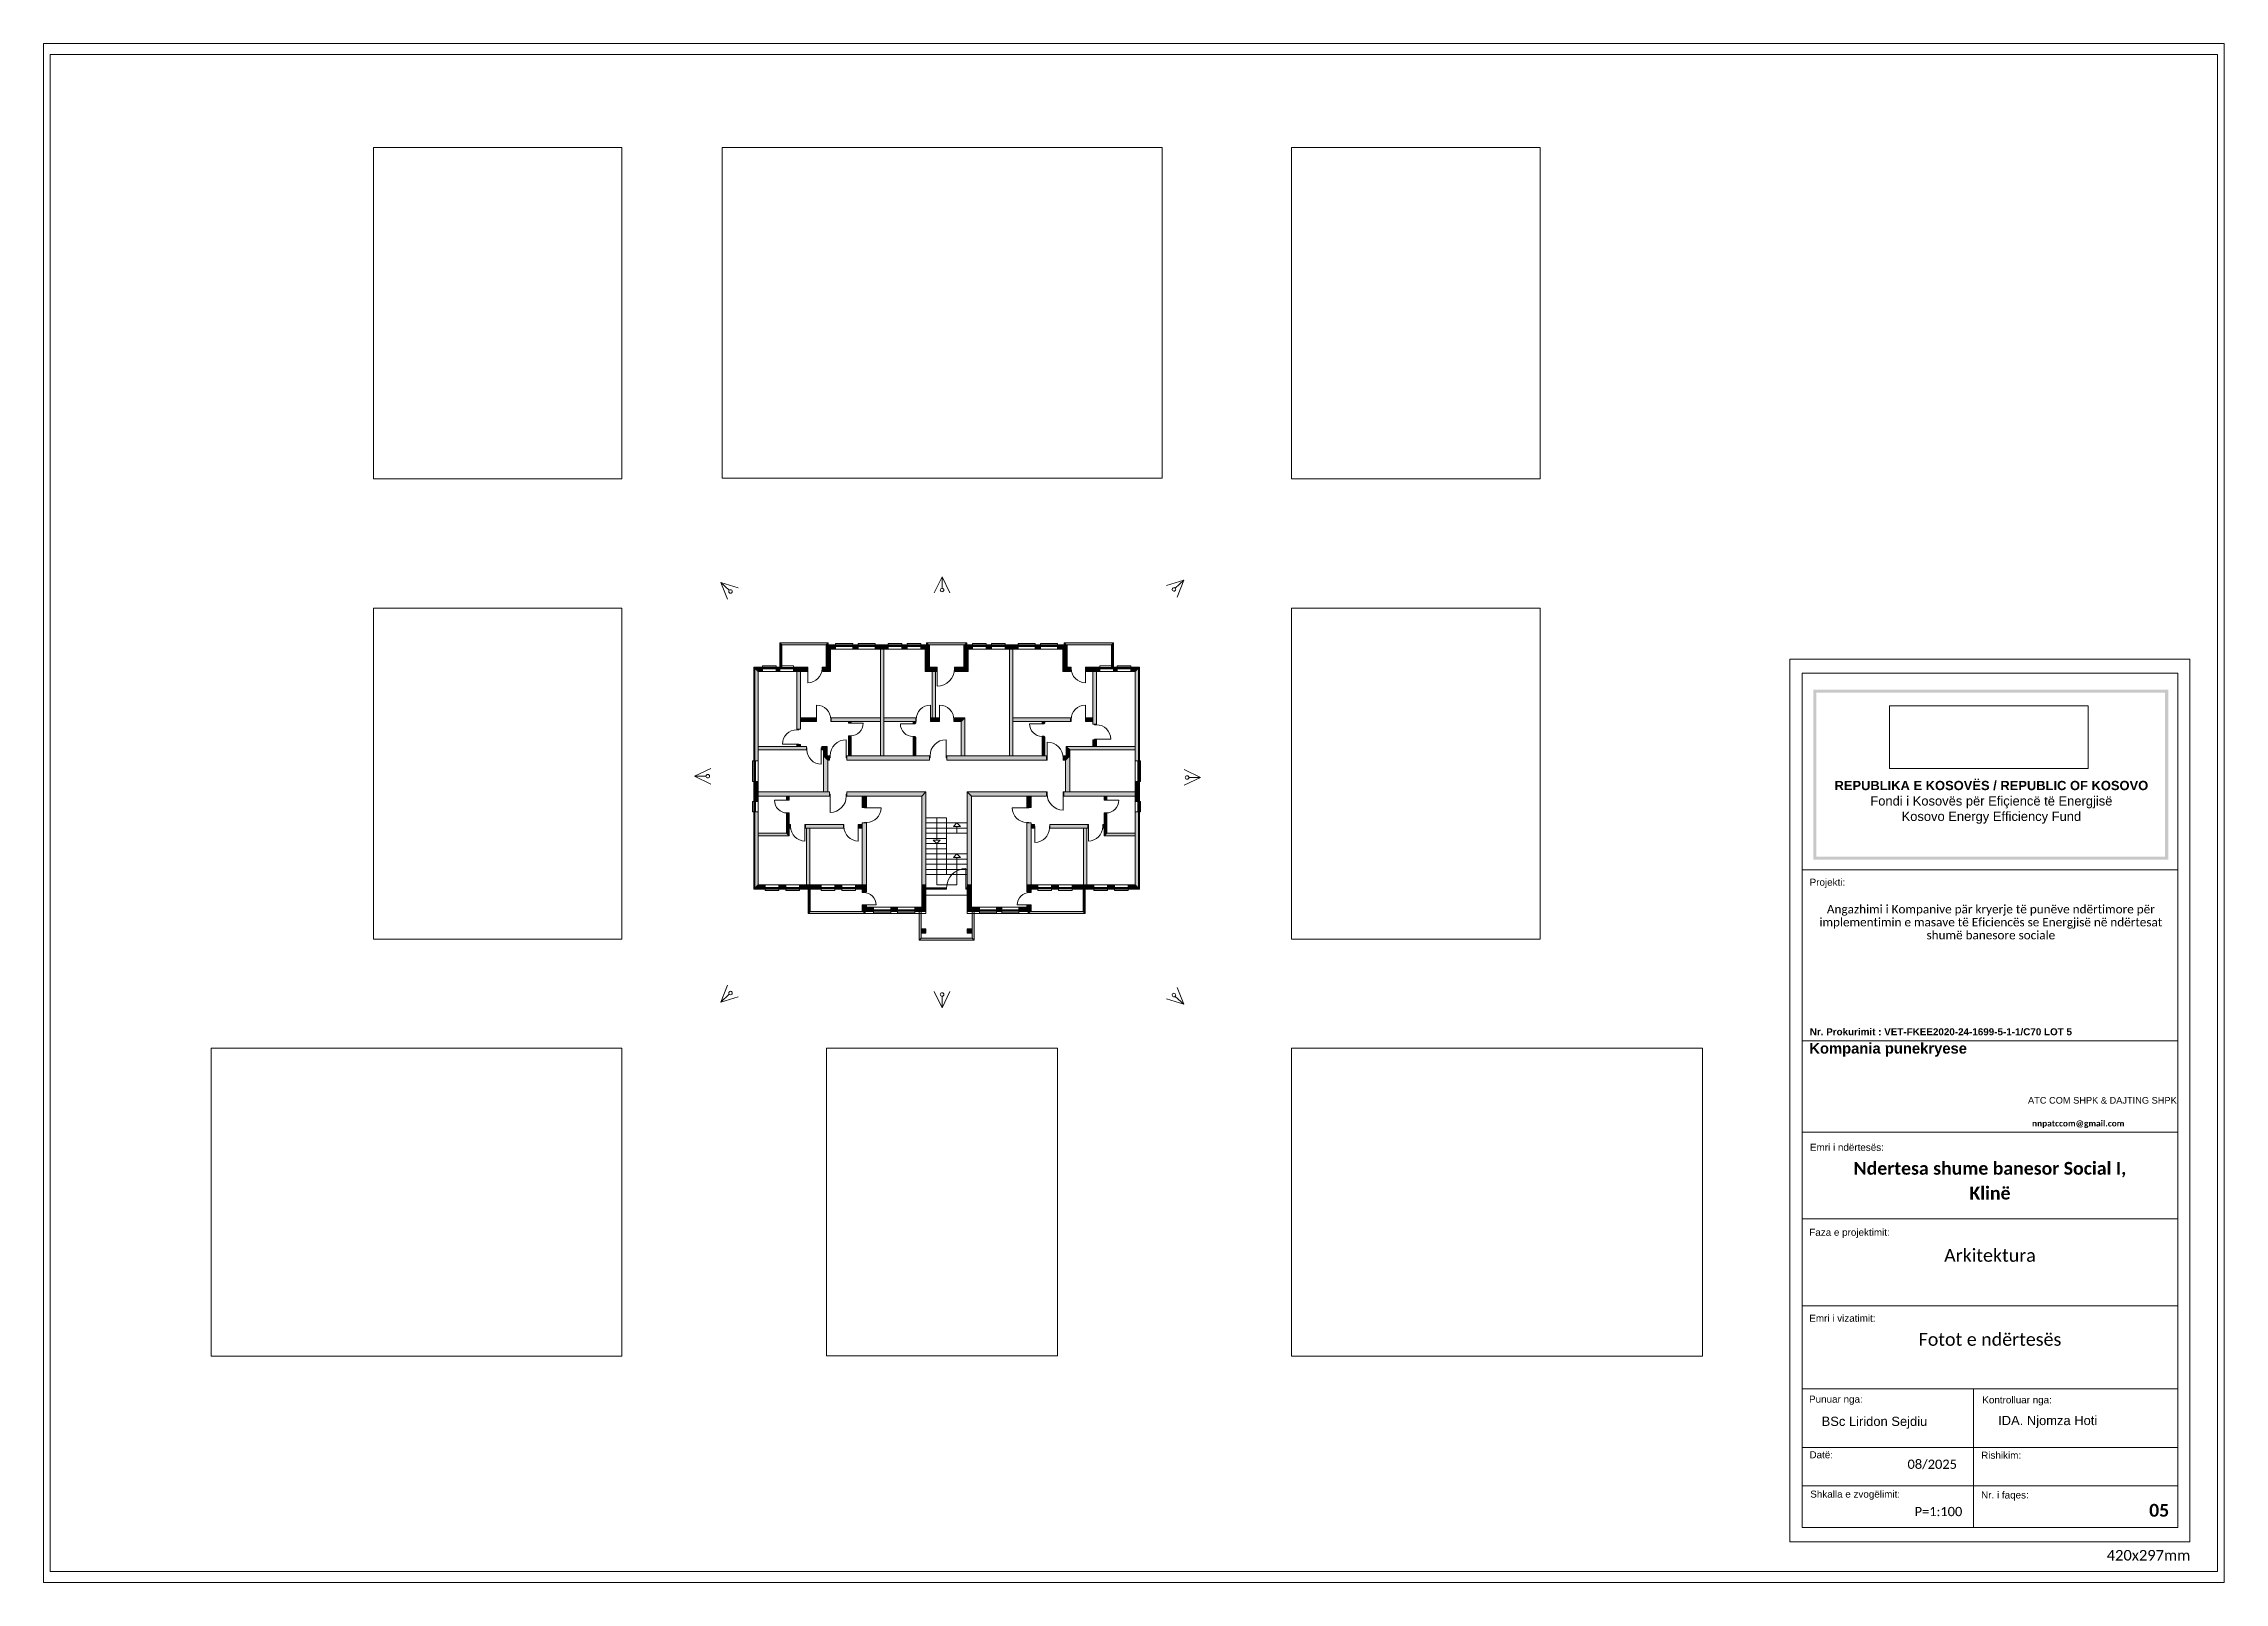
# Paper-space layout 'a3' of a CAD drawing. Header units: feet, sheet in inches. Extents: x 0 to 16.5, y 0 to 11.6.
# The model-space entities are those that its viewports show. They can reach past a viewport. Long polylines and large blocks are cut down to what shows.
import ezdxf

# ---------------------------------------------------------------- set-up
doc = ezdxf.new("R2010")
doc.units = ezdxf.units.FT
doc.header["$MEASUREMENT"] = 0
doc.header["$XCLIPFRAME"] = 0
doc.linetypes.add('Long Dashed', pattern=[529.166651, 317.499995, -211.666656])
for name, color, linetype, lineweight in [('Annotation - Text_Pen_No__1', 7, 'Continuous', 5), ('Columns_Pen_No__1', 7, 'Continuous', 5), ('Dimensioning - General_Pen_No__41', 7, 'Continuous', 5), ('Exterior walls_Pen_No__1', 7, 'Continuous', 5), ('Shell - Roof_Pen_No__1', 7, 'Continuous', 5), ('Shell - Roof_Pen_No__21', 7, 'Continuous', 5), ('Structural - Bearing_Pen_No__1', 7, 'Continuous', 5)]:
    doc.layers.add(name, color=color, linetype=linetype, lineweight=lineweight)
for name, color, linetype, lineweight, true_color in [('Annotation - Text_Pen_No__61', 7, 'Continuous', 5, 0x6a6a6a), ('Drawing & Figure_Pen_No__48', 7, 'Continuous', 5, 0xa80f02), ('Shell - Roof_Pen_No__61', 7, 'Continuous', 5, 0x6a6a6a), ('Structural - Bearing_Pen_No__86', 7, 'Continuous', 5, 0x5555ff), ('Structural - Bearing_Pen_No__89', 7, 'Continuous', 5, 0x71cebe)]:
    doc.layers.add(name, color=color, linetype=linetype, lineweight=lineweight, true_color=true_color)
doc.layers.add('Drawing & Figure', color=7, linetype='Continuous')
doc.layers.add('Shell - Roof', color=7, linetype='Continuous')
doc.styles.add('GENERATED_STYLE_1', font='arialbd.ttf')
doc.styles.add('GENERATED_STYLE_2', font='calibri.ttf')
doc.styles.add('GENERATED_STYLE_3', font='calibrib.ttf')
doc.styles.add('GENERATED_STYLE_4', font='arial.ttf')
doc.styles.add('GENERATED_STYLE_5', font='calibril.ttf')
picture_1 = doc.add_image_def('image1.jpg', size_in_pixel=(4032, 3024))
picture_2 = doc.add_image_def('image2.jpg', size_in_pixel=(4032, 3024))
picture_3 = doc.add_image_def('image3.jpg', size_in_pixel=(4032, 3024))
picture_4 = doc.add_image_def('image4.jpg', size_in_pixel=(4032, 3024))
picture_5 = doc.add_image_def('image5.jpg', size_in_pixel=(4032, 3024))
picture_6 = doc.add_image_def('image6.jpg', size_in_pixel=(3280, 2464))
picture_7 = doc.add_image_def('image7.png', size_in_pixel=(354, 134))
picture_8 = doc.add_image_def('image8.jpg', size_in_pixel=(4032, 3024))
picture_9 = doc.add_image_def('image9.jpg', size_in_pixel=(828, 1104))

psp = doc.layouts.new('a3')

msp = doc.modelspace()

# ---------------------------------------------------------------- texts
at = {"layer": 'Annotation - Text_Pen_No__1', "color": 7, "linetype": 'Continuous', "lineweight": 5, "style": 'GENERATED_STYLE_4'}
msp.add_text('IDA. Njomza Hoti', height=175, dxfattribs=at).set_placement((2620522, -119675))
at = {"layer": 'Annotation - Text_Pen_No__1', "color": 7, "linetype": 'Continuous', "lineweight": 5, "attachment_point": 2}
for s, insert, char_height, style in [('\\A1;REPUBLIKA E KOSOVËS / REPUBLIC OF KOSOVO\\P{\\fArial|b0|i0|c0|p34;Fondi i Kosovës për Efiçiencë të Energjisë\\PKosovo Energy Efficiency Fund\\P}', (2620394, -107485), 175, 'GENERATED_STYLE_1'), ('\\A1;ATC COM SHPK & DAJTING SHPK ', (2622494, -113467), 125, 'GENERATED_STYLE_4'), ('\\A1;Arkitektura', (2620367, -116342), 242.5, 'GENERATED_STYLE_2'), ('\\A1;Fotot e ndërtesës', (2620367, -117932), 242.5, 'GENERATED_STYLE_2'), ('\\A1;BSc Liridon Sejdiu', (2618182, -119516), 175, 'GENERATED_STYLE_4'), ('\\A1;08/2025', (2619275, -120328), 175, 'GENERATED_STYLE_2'), ('\\A1;P=1:100', (2619392, -121223), 175, 'GENERATED_STYLE_2'), ('\\A1; 05', (2623526, -121166), 242.5, 'GENERATED_STYLE_3')]:
    msp.add_mtext(s, dxfattribs=dict(at, insert=insert, char_height=char_height, style=style))
at = {"layer": 'Annotation - Text_Pen_No__1', "color": 7, "linetype": 'Continuous', "lineweight": 5, "insert": (2620384, -109833), "char_height": 160, "width": 6798, "attachment_point": 2, "line_spacing_factor": 0.919632, "style": 'GENERATED_STYLE_5'}
msp.add_mtext('\\A1;Angazhimi i Kompanive pär kryerje të punëve ndërtimore për implementimin e masave të Eficiencës se Energjisë në ndërtesat shumë banesore sociale', dxfattribs=at)
at = {"layer": 'Annotation - Text_Pen_No__1', "color": 7, "linetype": 'Continuous', "lineweight": 5, "insert": (2620367, -114695), "char_height": 242.5, "attachment_point": 2, "line_spacing_factor": 1.16153, "style": 'GENERATED_STYLE_3'}
msp.add_mtext('\\A1;Ndertesa shume banesor Social I, \\PKlinë', dxfattribs=at)
at = {"layer": 'Annotation - Text_Pen_No__61', "color": 251, "linetype": 'Continuous', "lineweight": 5, "true_color": 0x6a6a6a, "insert": (2623367, -122038), "char_height": 200, "attachment_point": 2, "style": 'GENERATED_STYLE_2'}
msp.add_mtext('\\A1;420x297mm', dxfattribs=at)
at = {"layer": 'Dimensioning - General_Pen_No__41', "color": 7, "linetype": 'Continuous', "lineweight": 5, "attachment_point": 7}
for s, insert, char_height, style in [('\\A1;Projekti:', (2616956, -109509), 133.38, 'GENERATED_STYLE_4'), ('\\A1;Nr. Prokurimit : VET-FKEE2020-24-1699-5-1-1/C70 LOT 5', (2616959, -112303), 133.37, 'GENERATED_STYLE_1'), ('\\A1;Kompania punekryese', (2616949, -112706), 200.15, 'GENERATED_STYLE_1'), ('\\A1;Emri i ndërtesës:', (2616963, -114487), 133.38, 'GENERATED_STYLE_4'), ('\\A1;Faza e projektimit:', (2616949, -116134), 133.38, 'GENERATED_STYLE_4'), ('\\A1;Emri i vizatimit:', (2616950, -117722), 133.38, 'GENERATED_STYLE_4'), ('\\A1;Punuar nga:', (2616945, -119291), 133.38, 'GENERATED_STYLE_4'), ('\\A1;Kontrolluar nga:', (2620223, -119304), 133.38, 'GENERATED_STYLE_4'), ('\\A1;Datë:', (2616953, -120305), 133.4, 'GENERATED_STYLE_4'), ('\\A1;Rishikim:', (2620201, -120314), 133.38, 'GENERATED_STYLE_4'), ('\\A1;Shkalla e zvogëlimit:', (2616968, -121088), 133.38, 'GENERATED_STYLE_4'), ('\\A1;Nr. i faqes:', (2620200, -121104), 133.38, 'GENERATED_STYLE_4')]:
    msp.add_mtext(s, dxfattribs=dict(at, insert=insert, char_height=char_height, style=style))
at = {"layer": 'Dimensioning - General_Pen_No__41', "color": 7, "linetype": 'Continuous', "lineweight": 5, "insert": (2621164, -114054), "char_height": 115, "attachment_point": 7, "line_spacing_factor": 0.922253, "style": 'GENERATED_STYLE_1'}
msp.add_mtext('\\A1;\\pt737.29,1517,2350.4,3281.9;{\\fCalibri|b1|i0|c0|p34;nnpatccom@gmail.com}', dxfattribs=at)

# ---------------------------------------------------------------- blocks, each defined once
blk = doc.blocks.new('Line_1', base_point=(2600825, -108476))
at = {"layer": 'Shell - Roof_Pen_No__1', "color": 7, "linetype": 'Continuous', "lineweight": 5}
for p, q in [((2600825, -108281), (2600760, -108346)), ((2600890, -108346), (2600760, -108346)), ((2600825, -108281), (2600890, -108346)), ((2600825, -108476), (2600825, -108346))]:
    blk.add_line(p, q, dxfattribs=at)
blk = doc.blocks.new('Line_2', base_point=(2600441, -108183))
at = {"layer": 'Shell - Roof_Pen_No__1', "color": 7, "linetype": 'Continuous', "lineweight": 5}
for p, q in [((2600441, -108183), (2600441, -108606)), ((2600441, -108671), (2600376, -108606)), ((2600376, -108606), (2600506, -108606)), ((2600441, -108671), (2600506, -108606))]:
    blk.add_line(p, q, dxfattribs=at)
blk = doc.blocks.new('Line_3', base_point=(2600825, -109258))
at = {"layer": 'Shell - Roof_Pen_No__1', "color": 7, "linetype": 'Continuous', "lineweight": 5}
for p, q in [((2600825, -108867), (2600760, -108932)), ((2600825, -108867), (2600890, -108932)), ((2600890, -108932), (2600760, -108932))]:
    blk.add_line(p, q, dxfattribs=at)
at = {"layer": 'Shell - Roof_Pen_No__1', "color": 7, "linetype": 'Long Dashed', "lineweight": 5}
blk.add_line((2600825, -109258), (2600825, -108932), dxfattribs=at)

# ---------------------------------------------------------------- hatches: boundary and pattern name
at = {"layer": 'Columns_Pen_No__1', "linetype": 'Continuous', "lineweight": 5}
for points in [[(2600158, -110365), (2600239, -110365), (2600239, -110283), (2600158, -110283)], [(2601021, -110365), (2601102, -110365), (2601102, -110283), (2601021, -110283)]]:
    msp.add_hatch(color=7, dxfattribs=at).paths.add_polyline_path(points)
at = {"layer": 'Exterior walls_Pen_No__1', "linetype": 'Continuous', "lineweight": 5}
for points in [[(2598390, -104871), (2597471, -104871), (2597511, -104911), (2598351, -104911)], [(2597471, -104871), (2597471, -105334), (2597511, -105334), (2597511, -104911)], [(2598390, -104871), (2598351, -104911), (2598390, -104911)], [(2598351, -104911), (2598351, -105334), (2598367, -105350), (2598367, -104927)], [(2598390, -104911), (2598351, -104911), (2598367, -104927), (2598390, -104927)], [(2598390, -104927), (2598367, -104927), (2598390, -104950)], [(2598367, -104927), (2598367, -105350), (2598432, -105415), (2598432, -104992)], [(2598390, -104927), (2598530, -104927), (2598530, -104911), (2598390, -104911)], [(2598390, -104950), (2598432, -104992), (2598530, -104992), (2598530, -104943), (2598530, -104927), (2598390, -104927)], [(2598855, -104911), (2598855, -104927), (2598953, -104927), (2598953, -104911)], [(2598855, -104992), (2598953, -104992), (2598953, -104943), (2598953, -104927), (2598855, -104927), (2598855, -104943)], [(2599279, -104911), (2599279, -104927), (2599523, -104927), (2599523, -104911)], [(2599279, -104992), (2599523, -104992), (2599523, -104943), (2599523, -104927), (2599279, -104927), (2599279, -104943)], [(2599441, -107011), (2599441, -104992), (2599376, -104992), (2599376, -107011)], [(2599783, -104911), (2599783, -104927), (2599881, -104927), (2599881, -104911)], [(2599783, -104992), (2599881, -104992), (2599881, -104943), (2599881, -104927), (2599783, -104927), (2599783, -104943)], [(2600142, -104911), (2600142, -104927), (2600249, -104927), (2600249, -104911)], [(2600142, -104992), (2600223, -104992), (2600249, -104966), (2600249, -104927), (2600142, -104927), (2600142, -104943)], [(2600288, -105350), (2600288, -104927), (2600223, -104992), (2600223, -105415)], [(2601011, -104871), (2600249, -104871), (2600288, -104911), (2600972, -104911)], [(2600288, -104911), (2600249, -104871), (2600249, -104911)], [(2600249, -104911), (2600249, -104927), (2600288, -104927), (2600288, -104911)], [(2600249, -104927), (2600249, -104966), (2600288, -104927)], [(2600304, -105334), (2600304, -104911), (2600288, -104927), (2600288, -105350)], [(2600288, -104927), (2600304, -104911), (2600288, -104911)], [(2600956, -104911), (2600972, -104927), (2600972, -104911)], [(2600956, -104911), (2600956, -105334), (2600972, -105350), (2600972, -104927)], [(2601011, -104871), (2600972, -104911), (2601011, -104911)], [(2600972, -104927), (2601011, -104927), (2601011, -104911), (2600972, -104911)], [(2601011, -104927), (2600972, -104927), (2601011, -104966)], [(2600972, -104927), (2600972, -105350), (2601037, -105415), (2601037, -104992)], [(2601011, -104927), (2601118, -104927), (2601118, -104911), (2601011, -104911)], [(2601011, -104927), (2601011, -104966), (2601037, -104992), (2601118, -104992), (2601118, -104943), (2601118, -104927)], [(2601379, -104911), (2601379, -104927), (2601477, -104927), (2601477, -104911)], [(2601379, -104992), (2601477, -104992), (2601477, -104943), (2601477, -104927), (2601379, -104927), (2601379, -104943)], [(2601737, -104911), (2601737, -104927), (2601981, -104927), (2601981, -104911)], [(2601737, -104992), (2601981, -104992), (2601981, -104943), (2601981, -104927), (2601737, -104927), (2601737, -104943)], [(2601884, -107011), (2601884, -104992), (2601818, -104992), (2601818, -107011)], [(2602307, -104911), (2602307, -104927), (2602405, -104927), (2602405, -104911)], [(2602307, -104943), (2602307, -104992), (2602405, -104992), (2602405, -104943), (2602405, -104927), (2602307, -104927)], [(2602730, -104911), (2602730, -104927), (2602854, -104927), (2602854, -104911)], [(2602730, -104927), (2602730, -104943), (2602730, -104992), (2602828, -104992), (2602854, -104966), (2602854, -104927)], [(2602893, -105350), (2602893, -104927), (2602828, -104992), (2602828, -105415)], [(2602893, -104911), (2603749, -104911), (2603789, -104871), (2602854, -104871)], [(2602893, -104911), (2602854, -104871), (2602854, -104911)], [(2602854, -104927), (2602893, -104927), (2602893, -104911), (2602854, -104911)], [(2602854, -104927), (2602854, -104966), (2602893, -104927)], [(2602909, -105334), (2602909, -104911), (2602893, -104927), (2602893, -105350)], [(2602893, -104927), (2602909, -104911), (2602893, -104911)], [(2603749, -104911), (2603749, -105334), (2603789, -105334), (2603789, -104871)], [(2596983, -105334), (2596999, -105350), (2597146, -105350), (2597146, -105334)], [(2596983, -105334), (2596983, -107108), (2596999, -107108), (2596999, -105350)], [(2596999, -105350), (2597064, -105415), (2597146, -105415), (2597146, -105366), (2597146, -105350)], [(2596999, -105350), (2596999, -107108), (2597016, -107108), (2597064, -107108), (2597064, -105415)], [(2597471, -105334), (2597406, -105334), (2597406, -105350), (2597471, -105350)], [(2597471, -105350), (2597406, -105350), (2597406, -105366), (2597406, -105415), (2597471, -105415)], [(2597732, -105334), (2597732, -105350), (2597992, -105350), (2597992, -105334)], [(2597732, -105350), (2597732, -105366), (2597732, -105415), (2597992, -105415), (2597992, -105350)], [(2597797, -106506), (2597862, -106506), (2597862, -105415), (2597797, -105415)], [(2598005, -105334), (2597992, -105334), (2597992, -105360), (2598005, -105360)], [(2598285, -105334), (2598272, -105334), (2598272, -105360), (2598285, -105360)], [(2598285, -105350), (2598367, -105350), (2598351, -105334), (2598285, -105334)], [(2598367, -105350), (2598285, -105350), (2598285, -105415), (2598432, -105415)], [(2600288, -105350), (2600223, -105415), (2600435, -105415), (2600435, -105350)], [(2600304, -105334), (2600288, -105350), (2600435, -105350), (2600435, -105334)], [(2600418, -106294), (2600418, -105415), (2600353, -105415), (2600353, -106294)], [(2600448, -105334), (2600435, -105334), (2600435, -105360), (2600448, -105360)], [(2600794, -105334), (2600781, -105334), (2600781, -105360), (2600794, -105360)], [(2600794, -105350), (2600972, -105350), (2600956, -105334), (2600794, -105334)], [(2600972, -105350), (2600794, -105350), (2600794, -105415), (2601037, -105415)], [(2602893, -105350), (2602828, -105415), (2602974, -105415), (2602974, -105350)], [(2602893, -105350), (2602974, -105350), (2602974, -105334), (2602909, -105334)], [(2602974, -105334), (2602974, -105360), (2602987, -105360), (2602987, -105334)], [(2603254, -105334), (2603254, -105360), (2603268, -105360), (2603268, -105334)], [(2603268, -105350), (2603528, -105350), (2603528, -105334), (2603268, -105334)], [(2603268, -105415), (2603528, -105415), (2603528, -105366), (2603528, -105350), (2603268, -105350)], [(2603463, -105415), (2603398, -105415), (2603398, -106413), (2603463, -106413)], [(2603789, -105350), (2603854, -105350), (2603854, -105334), (2603789, -105334)], [(2603789, -105350), (2603789, -105415), (2603854, -105415), (2603854, -105366), (2603854, -105350)], [(2604277, -105334), (2604114, -105334), (2604114, -105350), (2604261, -105350)], [(2604114, -105366), (2604114, -105415), (2604196, -105415), (2604261, -105350), (2604114, -105350)], [(2604261, -105350), (2604196, -105415), (2604196, -107108), (2604244, -107108), (2604261, -107108)], [(2604277, -105334), (2604261, -105350), (2604261, -107108), (2604277, -107108)], [(2597862, -106360), (2598155, -106360), (2598155, -106294), (2597862, -106294)], [(2598155, -106322), (2598155, -106360), (2598166, -106360), (2598166, -106322)], [(2598448, -106360), (2598448, -106322), (2598438, -106322), (2598438, -106360)], [(2598448, -106360), (2599376, -106360), (2599376, -106294), (2598448, -106294)], [(2598774, -106360), (2598774, -106383), (2598823, -106383), (2598823, -106360)], [(2598811, -106383), (2598774, -106383), (2598774, -106393), (2598811, -106393)], [(2599441, -106360), (2600044, -106360), (2600044, -106294), (2599441, -106294)], [(2599995, -106360), (2599995, -106396), (2600044, -106396), (2600044, -106360)], [(2599995, -106396), (2599995, -106406), (2600032, -106406), (2600032, -106396)], [(2600044, -106360), (2600054, -106360), (2600054, -106322), (2600044, -106322)], [(2600337, -106322), (2600326, -106322), (2600326, -106360), (2600337, -106360)], [(2600337, -106360), (2600483, -106360), (2600483, -106294), (2600337, -106294)], [(2600483, -106322), (2600483, -106360), (2600494, -106360), (2600494, -106322)], [(2600777, -106360), (2600777, -106322), (2600766, -106322), (2600766, -106360)], [(2600777, -106360), (2600907, -106360), (2600972, -106294), (2600777, -106294)], [(2600907, -106360), (2600907, -107011), (2600972, -107011), (2600972, -106294)], [(2601884, -106294), (2601884, -106360), (2602974, -106360), (2602974, -106294)], [(2602486, -106360), (2602437, -106360), (2602437, -106392), (2602486, -106392)], [(2602437, -106392), (2602437, -106403), (2602475, -106403), (2602475, -106392)], [(2602974, -106360), (2602985, -106360), (2602985, -106322), (2602974, -106322)], [(2603268, -106322), (2603257, -106322), (2603257, -106360), (2603268, -106360)], [(2603268, -106294), (2603268, -106360), (2603398, -106360), (2603398, -106294)], [(2603425, -106413), (2603425, -106423), (2603463, -106423), (2603463, -106413)], [(2597064, -106832), (2597064, -106897), (2597976, -106897), (2597976, -106832)], [(2597834, -106506), (2597797, -106506), (2597797, -106517), (2597834, -106517)], [(2597797, -106799), (2597834, -106799), (2597834, -106789), (2597797, -106789)], [(2597797, -106832), (2597862, -106832), (2597862, -106799), (2597797, -106799)], [(2598269, -106832), (2598269, -106897), (2598302, -106897), (2598367, -106832)], [(2598367, -107011), (2598367, -106832), (2598302, -106897), (2598302, -107011)], [(2598774, -106643), (2598811, -106643), (2598811, -106633), (2598774, -106633)], [(2598774, -107011), (2598823, -107011), (2598823, -106643), (2598774, -106643)], [(2600032, -106656), (2600032, -106646), (2599995, -106646), (2599995, -106656)], [(2599995, -107011), (2600044, -107011), (2600044, -106656), (2599995, -106656)], [(2602475, -106653), (2602475, -106642), (2602437, -106642), (2602437, -106653)], [(2602437, -106653), (2602437, -107011), (2602486, -107011), (2602486, -106653)], [(2602958, -107011), (2602958, -106897), (2602893, -106832), (2602893, -107011)], [(2602958, -106897), (2604196, -106897), (2604196, -106832), (2602893, -106832)], [(2603398, -106832), (2603463, -106832), (2603463, -106706), (2603398, -106706)], [(2603463, -106706), (2603463, -106695), (2603425, -106695), (2603425, -106706)], [(2597976, -106859), (2597976, -106897), (2597987, -106897), (2597987, -106859)], [(2598269, -106897), (2598269, -106859), (2598259, -106859), (2598259, -106897)], [(2598302, -107011), (2598383, -107092), (2598416, -107092), (2598416, -107011)], [(2598302, -107011), (2598302, -107695), (2598383, -107695), (2598383, -107092)], [(2598416, -107048), (2598426, -107048), (2598426, -107011), (2598416, -107011)], [(2598741, -107011), (2598731, -107011), (2598731, -107048), (2598741, -107048)], [(2598741, -107011), (2598741, -107092), (2600306, -107092), (2600306, -107011)], [(2600306, -107048), (2600317, -107048), (2600317, -107011), (2600306, -107011)], [(2600632, -107011), (2600621, -107011), (2600621, -107048), (2600632, -107048)], [(2600632, -107011), (2600632, -107092), (2602519, -107092), (2602519, -107011)], [(2602519, -107055), (2602519, -107092), (2602529, -107092), (2602529, -107055)], [(2602844, -107092), (2602844, -107055), (2602834, -107055), (2602834, -107092)], [(2602844, -107011), (2602844, -107092), (2602877, -107092), (2602958, -107011)], [(2602958, -107695), (2602958, -107011), (2602877, -107092), (2602877, -107695)], [(2596983, -107874), (2596999, -107874), (2596999, -107499), (2596983, -107499)], [(2596999, -107874), (2597016, -107874), (2597064, -107874), (2597064, -107499), (2597016, -107499), (2596999, -107499)], [(2604196, -107874), (2604244, -107874), (2604261, -107874), (2604261, -107499), (2604244, -107499), (2604196, -107499)], [(2604261, -107874), (2604277, -107874), (2604277, -107499), (2604261, -107499)], [(2596983, -109534), (2596999, -109518), (2596999, -108069), (2596983, -108069)], [(2596999, -109518), (2597064, -109453), (2597064, -108069), (2597016, -108069), (2596999, -108069)], [(2597064, -107695), (2597064, -107776), (2598416, -107776), (2598416, -107695)], [(2597602, -107776), (2597602, -107841), (2597651, -107841), (2597651, -107776)], [(2597613, -107841), (2597613, -107852), (2597651, -107852), (2597651, -107841)], [(2598416, -107776), (2598426, -107776), (2598426, -107739), (2598416, -107739)], [(2598741, -107739), (2598731, -107739), (2598731, -107776), (2598741, -107776)], [(2598741, -107695), (2598741, -107776), (2600158, -107776), (2600239, -107695)], [(2599116, -107776), (2599034, -107776), (2599034, -107988), (2599116, -107988)], [(2599116, -107988), (2599078, -107988), (2599078, -107998), (2599116, -107998)], [(2600239, -109453), (2600239, -107695), (2600158, -107776), (2600158, -109453)], [(2601102, -109453), (2601102, -107776), (2601021, -107695), (2601021, -109453)], [(2601021, -107695), (2601102, -107776), (2602519, -107776), (2602519, -107695)], [(2602226, -107776), (2602144, -107776), (2602144, -107988), (2602226, -107988)], [(2602144, -107988), (2602144, -107998), (2602182, -107998), (2602182, -107988)], [(2602519, -107695), (2602519, -107732), (2602529, -107732), (2602529, -107695)], [(2602844, -107732), (2602844, -107695), (2602834, -107695), (2602834, -107732)], [(2602844, -107695), (2602844, -107776), (2604196, -107776), (2604196, -107695)], [(2603609, -107776), (2603609, -107841), (2603658, -107841), (2603658, -107776)], [(2603647, -107841), (2603609, -107841), (2603609, -107852), (2603647, -107852)], [(2604196, -109453), (2604261, -109518), (2604261, -108069), (2604244, -108069), (2604196, -108069)], [(2604277, -108069), (2604261, -108069), (2604261, -109518), (2604277, -109534)], [(2597602, -108476), (2597064, -108476), (2597064, -108525), (2597651, -108525)], [(2597602, -108476), (2597651, -108525), (2597651, -108102), (2597602, -108102)], [(2597651, -108102), (2597651, -108091), (2597613, -108091), (2597613, -108102)], [(2597651, -108378), (2597667, -108378), (2597667, -108313), (2597651, -108313)], [(2597667, -108313), (2597667, -108351), (2597677, -108351), (2597677, -108313)], [(2597960, -108351), (2597960, -108313), (2597949, -108313), (2597949, -108351)], [(2597960, -108313), (2597960, -108378), (2598676, -108378), (2598676, -108313)], [(2597976, -108378), (2597976, -109453), (2598041, -109453), (2598041, -108378)], [(2598676, -108313), (2598676, -108351), (2598687, -108351), (2598687, -108313)], [(2598969, -108351), (2598969, -108313), (2598959, -108313), (2598959, -108351)], [(2598969, -108313), (2598969, -108378), (2599034, -108378), (2599034, -108313)], [(2599116, -108281), (2599034, -108281), (2599034, -109453), (2599116, -109453)], [(2599078, -108281), (2599116, -108281), (2599116, -108270), (2599078, -108270)], [(2602182, -108281), (2602182, -108270), (2602144, -108270), (2602144, -108281)], [(2602144, -108281), (2602144, -109453), (2602226, -109453), (2602226, -108281)], [(2602226, -108313), (2602226, -108378), (2602291, -108378), (2602291, -108313)], [(2602291, -108378), (2602301, -108378), (2602301, -108341), (2602291, -108341)], [(2602584, -108341), (2602573, -108341), (2602573, -108378), (2602584, -108378)], [(2602584, -108378), (2603300, -108378), (2603300, -108313), (2602584, -108313)], [(2603219, -108378), (2603219, -109453), (2603284, -109453), (2603284, -108378)], [(2603300, -108351), (2603311, -108351), (2603311, -108313), (2603300, -108313)], [(2603593, -108313), (2603583, -108313), (2603583, -108351), (2603593, -108351)], [(2603609, -108313), (2603593, -108313), (2603593, -108378), (2603609, -108378)], [(2603609, -108102), (2603647, -108102), (2603647, -108091), (2603609, -108091)], [(2603609, -108525), (2603658, -108476), (2603658, -108102), (2603609, -108102)], [(2603609, -108525), (2604196, -108525), (2604196, -108476), (2603658, -108476)], [(2596983, -109534), (2597195, -109534), (2597195, -109518), (2596999, -109518)], [(2596999, -109518), (2597195, -109518), (2597195, -109502), (2597195, -109453), (2597064, -109453)], [(2597455, -109453), (2597455, -109502), (2597455, -109518), (2597585, -109518), (2597585, -109502), (2597585, -109453)], [(2597455, -109534), (2597585, -109534), (2597585, -109518), (2597455, -109518)], [(2598009, -109453), (2597846, -109453), (2597846, -109502), (2597846, -109518), (2598009, -109518)], [(2597846, -109518), (2597846, -109534), (2598009, -109534), (2598009, -109518)], [(2598048, -109453), (2598009, -109453), (2598009, -109518), (2598048, -109518)], [(2598048, -109518), (2598009, -109518), (2598009, -109534), (2598048, -109534)], [(2598048, -109958), (2598048, -109534), (2598009, -109534), (2598009, -109997)], [(2598048, -109453), (2598048, -109518), (2598253, -109518), (2598253, -109502), (2598253, -109453)], [(2598048, -109534), (2598253, -109534), (2598253, -109518), (2598048, -109518)], [(2598513, -109453), (2598513, -109502), (2598513, -109518), (2598644, -109518), (2598644, -109502), (2598644, -109453)], [(2598513, -109534), (2598644, -109534), (2598644, -109518), (2598513, -109518)], [(2598904, -109502), (2598904, -109518), (2599051, -109518), (2599116, -109453), (2598904, -109453)], [(2598904, -109534), (2599034, -109534), (2599051, -109518), (2598904, -109518)], [(2599034, -109534), (2599034, -109583), (2599051, -109583), (2599051, -109518)], [(2599034, -109583), (2599034, -109596), (2599060, -109596), (2599060, -109583)], [(2599116, -109453), (2599051, -109518), (2599051, -109583), (2599116, -109583)], [(2600223, -109941), (2600223, -109518), (2600158, -109453), (2600158, -109876)], [(2600158, -109453), (2600223, -109518), (2600239, -109518), (2600239, -109453)], [(2600239, -109958), (2600239, -109534), (2600223, -109518), (2600223, -109941)], [(2600239, -109518), (2600223, -109518), (2600239, -109534)], [(2600239, -109534), (2600252, -109534), (2600252, -109508), (2600239, -109508)], [(2600252, -109531), (2600617, -109531), (2600617, -109508), (2600252, -109508)], [(2600252, -109534), (2600617, -109534), (2600617, -109531), (2600252, -109531)], [(2600617, -109508), (2600617, -109534), (2600630, -109534), (2600630, -109530), (2600630, -109521), (2600630, -109508)], [(2600995, -109508), (2600995, -109521), (2600995, -109530), (2600995, -109534), (2601008, -109534), (2601008, -109508)], [(2601008, -109531), (2601008, -109508), (2601008, -109508), (2601008, -109531)], [(2601008, -109534), (2601021, -109534), (2601021, -109508), (2601008, -109508)], [(2601008, -109534), (2601008, -109531), (2601008, -109531), (2601008, -109534)], [(2601021, -109453), (2601021, -109518), (2601037, -109518), (2601102, -109453)], [(2601037, -109518), (2601021, -109518), (2601021, -109534)], [(2601021, -109534), (2601021, -109958), (2601037, -109941), (2601037, -109518)], [(2601037, -109518), (2601037, -109941), (2601102, -109876), (2601102, -109453)], [(2602209, -109518), (2602144, -109453), (2602144, -109583), (2602209, -109583)], [(2602144, -109453), (2602209, -109518), (2602356, -109518), (2602356, -109502), (2602356, -109453)], [(2602226, -109583), (2602199, -109583), (2602199, -109596), (2602226, -109596)], [(2602209, -109518), (2602209, -109583), (2602226, -109583), (2602226, -109534)], [(2602209, -109518), (2602226, -109534), (2602356, -109534), (2602356, -109518)], [(2602616, -109453), (2602616, -109502), (2602616, -109518), (2602747, -109518), (2602747, -109502), (2602747, -109453)], [(2602616, -109518), (2602616, -109534), (2602747, -109534), (2602747, -109518)], [(2603007, -109502), (2603007, -109518), (2603212, -109518), (2603212, -109453), (2603007, -109453)], [(2603007, -109534), (2603212, -109534), (2603212, -109518), (2603007, -109518)], [(2603251, -109453), (2603212, -109453), (2603212, -109518), (2603251, -109518)], [(2603251, -109518), (2603212, -109518), (2603212, -109534), (2603251, -109534)], [(2603251, -109997), (2603251, -109534), (2603212, -109534), (2603212, -109958)], [(2603251, -109453), (2603251, -109518), (2603414, -109518), (2603414, -109502), (2603414, -109453)], [(2603251, -109534), (2603414, -109534), (2603414, -109518), (2603251, -109518)], [(2603675, -109453), (2603675, -109502), (2603675, -109518), (2603805, -109518), (2603805, -109502), (2603805, -109453)], [(2603675, -109534), (2603805, -109534), (2603805, -109518), (2603675, -109518)], [(2604065, -109502), (2604065, -109518), (2604261, -109518), (2604196, -109453), (2604065, -109453)], [(2604065, -109534), (2604277, -109534), (2604261, -109518), (2604065, -109518)], [(2599051, -109958), (2598048, -109958), (2598009, -109997), (2599090, -109997)], [(2599034, -109831), (2599034, -109844), (2599060, -109844), (2599060, -109831)], [(2599034, -109958), (2599051, -109941), (2599051, -109844), (2599034, -109844)], [(2599051, -109941), (2599034, -109958), (2599051, -109958)], [(2599051, -109844), (2599051, -109941), (2599116, -109876), (2599116, -109844)], [(2599051, -109941), (2599090, -109941), (2599090, -109902)], [(2599090, -109941), (2599051, -109941), (2599051, -109958), (2599090, -109958)], [(2599051, -109958), (2599090, -109997), (2599090, -109958)], [(2599090, -109902), (2599090, -109941), (2599246, -109941), (2599246, -109925), (2599246, -109876), (2599116, -109876)], [(2599090, -109941), (2599090, -109958), (2599246, -109958), (2599246, -109941)], [(2599572, -109941), (2599702, -109941), (2599702, -109925), (2599702, -109876), (2599572, -109876), (2599572, -109925)], [(2599572, -109941), (2599572, -109958), (2599702, -109958), (2599702, -109941)], [(2600028, -109876), (2600028, -109925), (2600028, -109941), (2600109, -109941), (2600109, -109876)], [(2600028, -109958), (2600109, -109958), (2600109, -109941), (2600028, -109941)], [(2600148, -109876), (2600109, -109876), (2600109, -109941), (2600148, -109941)], [(2600148, -109941), (2600109, -109941), (2600109, -109958), (2600148, -109958)], [(2600109, -109958), (2600109, -110501), (2600148, -110462), (2600148, -109958)], [(2600148, -109941), (2600223, -109941), (2600158, -109876), (2600148, -109876)], [(2600148, -109958), (2600239, -109958), (2600223, -109941), (2600148, -109941)], [(2601112, -109941), (2601037, -109941), (2601021, -109958), (2601112, -109958)], [(2601112, -109876), (2601102, -109876), (2601037, -109941), (2601112, -109941)], [(2601151, -109876), (2601112, -109876), (2601112, -109941), (2601151, -109941)], [(2601151, -109941), (2601112, -109941), (2601112, -109958), (2601151, -109958)], [(2601151, -110501), (2601151, -109958), (2601112, -109958), (2601112, -110462)], [(2601151, -109876), (2601151, -109941), (2601249, -109941), (2601249, -109925), (2601249, -109876)], [(2601151, -109941), (2601151, -109958), (2601249, -109958), (2601249, -109941)], [(2601574, -109941), (2601672, -109941), (2601672, -109925), (2601672, -109876), (2601574, -109876), (2601574, -109925)], [(2601574, -109941), (2601574, -109958), (2601672, -109958), (2601672, -109941)], [(2601998, -109876), (2601998, -109925), (2601998, -109941), (2602170, -109941), (2602170, -109902), (2602144, -109876)], [(2601998, -109958), (2602170, -109958), (2602170, -109941), (2601998, -109941)], [(2602209, -109844), (2602144, -109844), (2602144, -109876), (2602209, -109941)], [(2602170, -109902), (2602170, -109941), (2602209, -109941)], [(2602209, -109941), (2602170, -109941), (2602170, -109958), (2602209, -109958)], [(2602170, -109997), (2602209, -109958), (2602170, -109958)], [(2602170, -109997), (2603251, -109997), (2603212, -109958), (2602209, -109958)], [(2602226, -109831), (2602199, -109831), (2602199, -109844), (2602226, -109844)], [(2602209, -109844), (2602209, -109941), (2602226, -109958), (2602226, -109844)], [(2602209, -109958), (2602226, -109958), (2602209, -109941)], [(2600148, -110462), (2601112, -110462), (2601151, -110501), (2600109, -110501)]]:
    msp.add_hatch(color=7, dxfattribs=at).paths.add_polyline_path(points)
at = {"layer": 'Structural - Bearing_Pen_No__86', "linetype": 'Continuous', "lineweight": 5, "true_color": 0x5555ff}
for points in [[(2617027, -105757), (2618298, -105757), (2618298, -105815), (2617085, -105815), (2617085, -108841), (2617027, -108841)], [(2617637, -105815), (2617637, -105757), (2623739, -105757), (2623739, -108841), (2623681, -108841), (2623681, -105815)], [(2617027, -107790), (2617085, -107790), (2617085, -108918), (2618298, -108918), (2618298, -108976), (2617027, -108976)], [(2617637, -108976), (2617637, -108918), (2623681, -108918), (2623681, -107790), (2623739, -107790), (2623739, -108976)]]:
    msp.add_hatch(color=173, dxfattribs=at).paths.add_polyline_path(points)

# ---------------------------------------------------------------- linework, layer by layer
at = {"layer": 'Columns_Pen_No__1', "color": 7, "linetype": 'Continuous', "lineweight": 5}
for p, q in [((2600158, -110365), (2600239, -110283)), ((2600239, -110365), (2600158, -110283)), ((2601021, -110365), (2601102, -110283)), ((2601102, -110365), (2601021, -110283))]:
    msp.add_line(p, q, dxfattribs=at)
at = {"layer": 'Columns_Pen_No__1', "color": 7, "linetype": 'Continuous', "lineweight": 5, "flags": 128}
for points in [[(2600158, -110365), (2600239, -110365), (2600239, -110283), (2600158, -110283)], [(2601021, -110365), (2601102, -110365), (2601102, -110283), (2601021, -110283)]]:
    msp.add_lwpolyline(points, close=True, dxfattribs=at)
at = {"layer": 'Columns_Pen_No__1', "color": 7, "linetype": 'Continuous', "lineweight": 5}
for points in [[(2600158, -110365), (2600239, -110365), (2600239, -110283), (2600158, -110283)], [(2601021, -110365), (2601102, -110365), (2601102, -110283), (2601021, -110283)]]:
    msp.add_lwpolyline(points, close=True, dxfattribs=at)
at = {"layer": 'Drawing & Figure_Pen_No__48', "color": 14, "linetype": 'Continuous', "lineweight": 5, "true_color": 0xa80f02, "flags": 128}
for points in [[(2596358, -103729), (2596483, -104047)], [(2596358, -103729), (2596518, -103877)], [(2596358, -103729), (2596685, -103829)], [(2600544, -103621), (2600395, -103929)], [(2600544, -103621), (2600544, -103839)], [(2600544, -103621), (2600692, -103929)], [(2605115, -103689), (2604787, -103790)], [(2605115, -103689), (2604954, -103838)], [(2605115, -103689), (2604989, -104008)], [(2595858, -107397), (2596166, -107248)], [(2595858, -107397), (2596166, -107545)], [(2595858, -107397), (2596076, -107397)], [(2605430, -107420), (2605122, -107272)], [(2605430, -107420), (2605122, -107569)], [(2605430, -107420), (2605212, -107420)], [(2596358, -111671), (2596483, -111352)], [(2596358, -111671), (2596518, -111522)], [(2596358, -111671), (2596685, -111570)], [(2600544, -111779), (2600395, -111470)], [(2600544, -111779), (2600692, -111470)], [(2600544, -111779), (2600544, -111560)], [(2605115, -111710), (2604787, -111609)], [(2605115, -111710), (2604954, -111562)], [(2605115, -111710), (2604989, -111392)]]:
    msp.add_lwpolyline(points, dxfattribs=at)
for points in [[(2596575, -103899, 0.414214), (2596540, -103867, 0.414214), (2596509, -103902, 0.414214), (2596544, -103934, 0.414214)], [(2600567, -103896, 0.414214), (2600566, -103849, 0.414214), (2600519, -103850, 0.414214), (2600520, -103897, 0.414214)], [(2604897, -103859, -0.414214), (2604932, -103828, -0.414214), (2604963, -103863, -0.414214), (2604928, -103894, -0.414214)], [(2596133, -107373, 0.414214), (2596086, -107374, 0.414214), (2596087, -107421, 0.414214), (2596134, -107420, 0.414214)], [(2605155, -107397, -0.414214), (2605202, -107398, -0.414214), (2605201, -107445, -0.414214), (2605154, -107444, -0.414214)], [(2596575, -111501, -0.414214), (2596540, -111532, -0.414214), (2596509, -111497, -0.414214), (2596544, -111466, -0.414214)], [(2600567, -111504, -0.414214), (2600566, -111551, -0.414214), (2600519, -111550, -0.414214), (2600520, -111503, -0.414214)], [(2604897, -111540, 0.414214), (2604932, -111572, 0.414214), (2604963, -111537, 0.414214), (2604928, -111505, 0.414214)]]:
    msp.add_lwpolyline(points, format="xyb", close=True, dxfattribs=at)
at = {"layer": 'Exterior walls_Pen_No__1', "color": 7, "linetype": 'Continuous', "lineweight": 5}
for p, q in [((2598367, -104927), (2598367, -105350)), ((2598390, -104927), (2598390, -104911)), ((2598390, -104927), (2598390, -104911)), ((2598530, -104927), (2598390, -104927)), ((2598530, -104911), (2598530, -104888)), ((2598530, -104888), (2598855, -104888)), ((2598530, -104911), (2598530, -104927)), ((2598530, -104911), (2598530, -104927)), ((2598530, -104927), (2598530, -104943)), ((2598530, -104927), (2598538, -104927)), ((2598530, -104927), (2598530, -104943)), ((2598530, -104927), (2598530, -104943)), ((2598530, -104943), (2598530, -104992)), ((2598546, -104943), (2598530, -104943)), ((2598530, -104943), (2598530, -104992)), ((2598530, -104992), (2598855, -104992)), ((2598538, -104919), (2598554, -104919)), ((2598538, -104935), (2598538, -104919)), ((2598538, -104927), (2598538, -104935)), ((2598538, -104935), (2598546, -104935)), ((2598554, -104935), (2598538, -104935)), ((2598546, -104935), (2598546, -104943)), ((2598839, -104943), (2598546, -104943)), ((2598554, -104919), (2598831, -104919)), ((2598554, -104919), (2598554, -104935)), ((2598554, -104919), (2598831, -104919)), ((2598554, -104927), (2598831, -104927)), ((2598831, -104935), (2598554, -104935)), ((2598831, -104935), (2598831, -104919)), ((2598831, -104919), (2598847, -104919)), ((2598847, -104935), (2598831, -104935)), ((2598839, -104943), (2598839, -104935)), ((2598839, -104935), (2598847, -104935)), ((2598855, -104943), (2598839, -104943)), ((2598847, -104919), (2598847, -104935)), ((2598847, -104935), (2598847, -104927)), ((2598847, -104927), (2598855, -104927)), ((2598855, -104888), (2598855, -104911)), ((2598855, -104911), (2598855, -104927)), ((2598855, -104911), (2598855, -104927)), ((2598953, -104927), (2598855, -104927)), ((2598855, -104927), (2598855, -104943)), ((2598855, -104927), (2598855, -104943)), ((2598855, -104927), (2598855, -104943)), ((2598855, -104943), (2598855, -104992)), ((2598855, -104943), (2598855, -104992)), ((2598953, -104911), (2598953, -104888)), ((2598953, -104888), (2599279, -104888)), ((2598953, -104911), (2598953, -104927)), ((2598953, -104911), (2598953, -104927)), ((2598953, -104927), (2598953, -104943)), ((2598953, -104927), (2598961, -104927)), ((2598953, -104927), (2598953, -104943)), ((2598953, -104927), (2598953, -104943)), ((2598953, -104943), (2598953, -104992)), ((2598969, -104943), (2598953, -104943)), ((2598953, -104943), (2598953, -104992)), ((2598953, -104992), (2599279, -104992)), ((2598961, -104919), (2598977, -104919)), ((2598961, -104935), (2598961, -104919)), ((2598961, -104927), (2598961, -104935)), ((2598961, -104935), (2598969, -104935)), ((2598977, -104935), (2598961, -104935)), ((2598969, -104935), (2598969, -104943)), ((2599262, -104943), (2598969, -104943)), ((2598977, -104919), (2599254, -104919)), ((2598977, -104919), (2598977, -104935)), ((2598977, -104919), (2599254, -104919)), ((2598977, -104927), (2599254, -104927)), ((2599254, -104935), (2598977, -104935)), ((2599254, -104935), (2599254, -104919)), ((2599254, -104919), (2599270, -104919)), ((2599270, -104935), (2599254, -104935)), ((2599262, -104943), (2599262, -104935)), ((2599262, -104935), (2599270, -104935)), ((2599279, -104943), (2599262, -104943)), ((2599270, -104919), (2599270, -104935)), ((2599270, -104935), (2599270, -104927)), ((2599270, -104927), (2599279, -104927)), ((2599279, -104888), (2599279, -104911)), ((2599279, -104911), (2599279, -104927)), ((2599279, -104911), (2599279, -104927)), ((2599523, -104927), (2599279, -104927)), ((2599279, -104927), (2599279, -104943)), ((2599279, -104927), (2599279, -104943)), ((2599279, -104927), (2599279, -104943)), ((2599279, -104943), (2599279, -104992)), ((2599279, -104943), (2599279, -104992)), ((2599523, -104911), (2599523, -104888)), ((2599523, -104888), (2599783, -104888)), ((2599523, -104911), (2599523, -104927)), ((2599523, -104911), (2599523, -104927)), ((2599523, -104927), (2599523, -104943)), ((2599523, -104927), (2599531, -104927)), ((2599523, -104927), (2599523, -104943)), ((2599523, -104927), (2599523, -104943)), ((2599523, -104943), (2599523, -104992)), ((2599539, -104943), (2599523, -104943)), ((2599523, -104943), (2599523, -104992)), ((2599523, -104992), (2599783, -104992)), ((2599531, -104919), (2599547, -104919)), ((2599531, -104935), (2599531, -104919)), ((2599531, -104927), (2599531, -104935)), ((2599531, -104935), (2599539, -104935)), ((2599547, -104935), (2599531, -104935)), ((2599539, -104935), (2599539, -104943)), ((2599767, -104943), (2599539, -104943)), ((2599547, -104919), (2599759, -104919)), ((2599547, -104919), (2599547, -104935)), ((2599547, -104919), (2599759, -104919)), ((2599547, -104927), (2599759, -104927)), ((2599759, -104935), (2599547, -104935)), ((2599759, -104935), (2599759, -104919)), ((2599759, -104919), (2599775, -104919)), ((2599775, -104935), (2599759, -104935)), ((2599767, -104943), (2599767, -104935)), ((2599767, -104935), (2599775, -104935)), ((2599783, -104943), (2599767, -104943)), ((2599775, -104919), (2599775, -104935)), ((2599775, -104935), (2599775, -104927)), ((2599775, -104927), (2599783, -104927)), ((2599783, -104888), (2599783, -104911)), ((2599783, -104911), (2599783, -104927)), ((2599783, -104911), (2599783, -104927)), ((2599881, -104927), (2599783, -104927)), ((2599783, -104927), (2599783, -104943)), ((2599783, -104927), (2599783, -104943)), ((2599783, -104927), (2599783, -104943)), ((2599783, -104943), (2599783, -104992)), ((2599783, -104943), (2599783, -104992)), ((2599881, -104911), (2599881, -104888)), ((2599881, -104888), (2600142, -104888)), ((2599881, -104911), (2599881, -104927)), ((2599881, -104911), (2599881, -104927)), ((2599881, -104927), (2599881, -104943)), ((2599881, -104927), (2599889, -104927)), ((2599881, -104927), (2599881, -104943)), ((2599881, -104927), (2599881, -104943)), ((2599881, -104943), (2599881, -104992)), ((2599897, -104943), (2599881, -104943)), ((2599881, -104943), (2599881, -104992)), ((2599881, -104992), (2600142, -104992)), ((2599889, -104919), (2599905, -104919)), ((2599889, -104935), (2599889, -104919)), ((2599889, -104927), (2599889, -104935)), ((2599889, -104935), (2599897, -104935)), ((2599905, -104935), (2599889, -104935)), ((2599897, -104935), (2599897, -104943)), ((2600125, -104943), (2599897, -104943)), ((2599905, -104919), (2600117, -104919)), ((2599905, -104919), (2599905, -104935)), ((2599905, -104919), (2600117, -104919)), ((2599905, -104927), (2600117, -104927)), ((2600117, -104935), (2599905, -104935)), ((2600117, -104935), (2600117, -104919)), ((2600117, -104919), (2600133, -104919)), ((2600133, -104935), (2600117, -104935)), ((2600125, -104943), (2600125, -104935)), ((2600125, -104935), (2600133, -104935)), ((2600142, -104943), (2600125, -104943)), ((2600133, -104919), (2600133, -104935)), ((2600133, -104935), (2600133, -104927)), ((2600133, -104927), (2600142, -104927)), ((2600142, -104888), (2600142, -104911)), ((2600142, -104911), (2600142, -104927)), ((2600142, -104911), (2600142, -104927)), ((2600249, -104927), (2600142, -104927)), ((2600142, -104927), (2600142, -104943)), ((2600142, -104927), (2600142, -104943)), ((2600142, -104927), (2600142, -104943)), ((2600142, -104943), (2600142, -104992)), ((2600142, -104943), (2600142, -104992)), ((2600249, -104911), (2600249, -104927)), ((2600249, -104911), (2600249, -104927)), ((2600288, -104927), (2600288, -104911)), ((2600288, -104927), (2600288, -104911)), ((2600288, -105350), (2600288, -104927)), ((2600972, -104911), (2600972, -104927)), ((2600972, -104911), (2600972, -104927)), ((2600972, -104927), (2600972, -105350)), ((2601011, -104927), (2601011, -104911)), ((2601011, -104927), (2601011, -104911)), ((2601118, -104927), (2601011, -104927)), ((2601118, -104911), (2601118, -104888)), ((2601118, -104888), (2601379, -104888)), ((2601118, -104911), (2601118, -104927)), ((2601118, -104911), (2601118, -104927)), ((2601118, -104927), (2601118, -104943)), ((2601118, -104927), (2601127, -104927)), ((2601118, -104927), (2601118, -104943)), ((2601118, -104927), (2601118, -104943)), ((2601118, -104943), (2601118, -104992)), ((2601135, -104943), (2601118, -104943)), ((2601118, -104943), (2601118, -104992)), ((2601118, -104992), (2601379, -104992)), ((2601127, -104919), (2601143, -104919)), ((2601127, -104935), (2601127, -104919)), ((2601127, -104927), (2601127, -104935)), ((2601127, -104935), (2601135, -104935)), ((2601143, -104935), (2601127, -104935)), ((2601135, -104935), (2601135, -104943)), ((2601363, -104943), (2601135, -104943)), ((2601143, -104919), (2601354, -104919)), ((2601143, -104919), (2601143, -104935)), ((2601143, -104919), (2601354, -104919)), ((2601143, -104927), (2601354, -104927)), ((2601354, -104935), (2601143, -104935)), ((2601354, -104935), (2601354, -104919)), ((2601354, -104919), (2601371, -104919)), ((2601371, -104935), (2601354, -104935)), ((2601363, -104943), (2601363, -104935)), ((2601363, -104935), (2601371, -104935)), ((2601379, -104943), (2601363, -104943)), ((2601371, -104919), (2601371, -104935)), ((2601371, -104935), (2601371, -104927)), ((2601371, -104927), (2601379, -104927)), ((2601379, -104888), (2601379, -104911)), ((2601379, -104911), (2601379, -104927)), ((2601379, -104911), (2601379, -104927)), ((2601477, -104927), (2601379, -104927)), ((2601379, -104927), (2601379, -104943)), ((2601379, -104927), (2601379, -104943)), ((2601379, -104927), (2601379, -104943)), ((2601379, -104943), (2601379, -104992)), ((2601379, -104943), (2601379, -104992)), ((2601477, -104911), (2601477, -104888)), ((2601477, -104888), (2601737, -104888)), ((2601477, -104911), (2601477, -104927)), ((2601477, -104911), (2601477, -104927)), ((2601477, -104927), (2601477, -104943)), ((2601477, -104927), (2601485, -104927)), ((2601477, -104927), (2601477, -104943)), ((2601477, -104927), (2601477, -104943)), ((2601477, -104943), (2601477, -104992)), ((2601493, -104943), (2601477, -104943)), ((2601477, -104943), (2601477, -104992)), ((2601477, -104992), (2601737, -104992)), ((2601485, -104919), (2601501, -104919)), ((2601485, -104935), (2601485, -104919)), ((2601485, -104927), (2601485, -104935)), ((2601485, -104935), (2601493, -104935)), ((2601501, -104935), (2601485, -104935)), ((2601493, -104935), (2601493, -104943)), ((2601721, -104943), (2601493, -104943)), ((2601501, -104919), (2601713, -104919)), ((2601501, -104919), (2601501, -104935)), ((2601501, -104919), (2601713, -104919)), ((2601501, -104927), (2601713, -104927)), ((2601713, -104935), (2601501, -104935)), ((2601713, -104935), (2601713, -104919)), ((2601713, -104919), (2601729, -104919)), ((2601729, -104935), (2601713, -104935)), ((2601721, -104943), (2601721, -104935)), ((2601721, -104935), (2601729, -104935)), ((2601737, -104943), (2601721, -104943)), ((2601729, -104919), (2601729, -104935)), ((2601729, -104935), (2601729, -104927)), ((2601729, -104927), (2601737, -104927)), ((2601737, -104888), (2601737, -104911)), ((2601737, -104911), (2601737, -104927)), ((2601737, -104911), (2601737, -104927)), ((2601981, -104927), (2601737, -104927)), ((2601737, -104927), (2601737, -104943)), ((2601737, -104927), (2601737, -104943)), ((2601737, -104927), (2601737, -104943)), ((2601737, -104943), (2601737, -104992)), ((2601737, -104943), (2601737, -104992)), ((2601981, -104911), (2601981, -104888)), ((2601981, -104888), (2602307, -104888)), ((2601981, -104911), (2601981, -104927)), ((2601981, -104911), (2601981, -104927)), ((2601981, -104927), (2601981, -104943)), ((2601981, -104927), (2601989, -104927)), ((2601981, -104927), (2601981, -104943)), ((2601981, -104927), (2601981, -104943)), ((2601981, -104943), (2601981, -104992)), ((2601998, -104943), (2601981, -104943)), ((2601981, -104943), (2601981, -104992)), ((2601981, -104992), (2602307, -104992)), ((2601989, -104919), (2602006, -104919)), ((2601989, -104935), (2601989, -104919)), ((2601989, -104927), (2601989, -104935)), ((2601989, -104935), (2601998, -104935)), ((2602006, -104935), (2601989, -104935)), ((2601998, -104935), (2601998, -104943)), ((2602291, -104943), (2601998, -104943)), ((2602006, -104919), (2602283, -104919)), ((2602006, -104919), (2602006, -104935)), ((2602006, -104919), (2602283, -104919)), ((2602006, -104927), (2602283, -104927)), ((2602283, -104935), (2602006, -104935)), ((2602283, -104935), (2602283, -104919)), ((2602283, -104919), (2602299, -104919)), ((2602299, -104935), (2602283, -104935)), ((2602291, -104943), (2602291, -104935)), ((2602291, -104935), (2602299, -104935)), ((2602307, -104943), (2602291, -104943)), ((2602299, -104919), (2602299, -104935)), ((2602299, -104935), (2602299, -104927)), ((2602299, -104927), (2602307, -104927)), ((2602307, -104888), (2602307, -104911)), ((2602307, -104911), (2602307, -104927)), ((2602307, -104911), (2602307, -104927)), ((2602405, -104927), (2602307, -104927)), ((2602307, -104927), (2602307, -104943)), ((2602307, -104927), (2602307, -104943)), ((2602307, -104927), (2602307, -104943)), ((2602307, -104943), (2602307, -104992)), ((2602307, -104943), (2602307, -104992)), ((2602405, -104911), (2602405, -104888)), ((2602405, -104888), (2602730, -104888)), ((2602405, -104911), (2602405, -104927)), ((2602405, -104911), (2602405, -104927)), ((2602405, -104927), (2602405, -104943)), ((2602405, -104927), (2602413, -104927)), ((2602405, -104927), (2602405, -104943)), ((2602405, -104927), (2602405, -104943)), ((2602405, -104943), (2602405, -104992)), ((2602421, -104943), (2602405, -104943)), ((2602405, -104943), (2602405, -104992)), ((2602405, -104992), (2602730, -104992)), ((2602413, -104919), (2602429, -104919)), ((2602413, -104935), (2602413, -104919)), ((2602413, -104927), (2602413, -104935)), ((2602413, -104935), (2602421, -104935)), ((2602429, -104935), (2602413, -104935)), ((2602421, -104935), (2602421, -104943)), ((2602714, -104943), (2602421, -104943)), ((2602429, -104919), (2602706, -104919)), ((2602429, -104919), (2602429, -104935)), ((2602429, -104919), (2602706, -104919)), ((2602429, -104927), (2602706, -104927)), ((2602706, -104935), (2602429, -104935)), ((2602706, -104935), (2602706, -104919)), ((2602706, -104919), (2602722, -104919)), ((2602722, -104935), (2602706, -104935)), ((2602714, -104943), (2602714, -104935)), ((2602714, -104935), (2602722, -104935)), ((2602730, -104943), (2602714, -104943)), ((2602722, -104919), (2602722, -104935)), ((2602722, -104935), (2602722, -104927)), ((2602722, -104927), (2602730, -104927)), ((2602730, -104888), (2602730, -104911)), ((2602730, -104911), (2602730, -104927)), ((2602730, -104911), (2602730, -104927)), ((2602854, -104927), (2602730, -104927)), ((2602730, -104927), (2602730, -104943)), ((2602730, -104927), (2602730, -104943)), ((2602730, -104927), (2602730, -104943)), ((2602730, -104943), (2602730, -104992)), ((2602730, -104943), (2602730, -104992)), ((2602854, -104911), (2602854, -104927)), ((2602854, -104911), (2602854, -104927)), ((2602893, -104927), (2602893, -104911)), ((2602893, -104927), (2602893, -104911)), ((2602893, -105350), (2602893, -104927)), ((2597146, -105350), (2596999, -105350)), ((2596999, -105350), (2596999, -107108)), ((2597406, -105311), (2597146, -105311)), ((2597146, -105311), (2597146, -105334)), ((2597146, -105334), (2597146, -105350)), ((2597146, -105334), (2597146, -105350)), ((2597146, -105350), (2597146, -105366)), ((2597154, -105350), (2597146, -105350)), ((2597146, -105350), (2597146, -105366)), ((2597146, -105350), (2597146, -105366)), ((2597146, -105366), (2597146, -105415)), ((2597146, -105366), (2597162, -105366)), ((2597146, -105366), (2597146, -105415)), ((2597406, -105415), (2597146, -105415)), ((2597170, -105342), (2597154, -105342)), ((2597154, -105342), (2597154, -105358)), ((2597154, -105358), (2597154, -105350)), ((2597162, -105358), (2597154, -105358)), ((2597154, -105358), (2597170, -105358)), ((2597162, -105366), (2597162, -105358)), ((2597162, -105366), (2597390, -105366)), ((2597382, -105342), (2597170, -105342)), ((2597170, -105358), (2597170, -105342)), ((2597382, -105342), (2597170, -105342)), ((2597382, -105350), (2597170, -105350)), ((2597170, -105358), (2597382, -105358)), ((2597398, -105342), (2597382, -105342)), ((2597382, -105342), (2597382, -105358)), ((2597382, -105358), (2597398, -105358)), ((2597398, -105358), (2597390, -105358)), ((2597390, -105358), (2597390, -105366)), ((2597390, -105366), (2597406, -105366)), ((2597398, -105358), (2597398, -105342)), ((2597406, -105350), (2597398, -105350)), ((2597398, -105350), (2597398, -105358)), ((2597406, -105334), (2597406, -105311)), ((2597406, -105334), (2597406, -105350)), ((2597406, -105334), (2597406, -105350)), ((2597471, -105350), (2597406, -105350)), ((2597406, -105350), (2597406, -105366)), ((2597406, -105350), (2597406, -105366)), ((2597406, -105350), (2597406, -105366)), ((2597406, -105366), (2597406, -105415)), ((2597406, -105366), (2597406, -105415)), ((2597732, -105311), (2597471, -105311)), ((2597471, -105311), (2597471, -105334)), ((2597471, -105334), (2597471, -105350)), ((2597471, -105334), (2597471, -105350)), ((2597471, -105350), (2597471, -105366)), ((2597480, -105350), (2597471, -105350)), ((2597471, -105350), (2597471, -105366)), ((2597471, -105350), (2597471, -105366)), ((2597471, -105366), (2597471, -105415)), ((2597471, -105366), (2597488, -105366)), ((2597471, -105366), (2597471, -105415)), ((2597732, -105415), (2597471, -105415)), ((2597496, -105342), (2597480, -105342)), ((2597480, -105342), (2597480, -105358)), ((2597480, -105358), (2597480, -105350)), ((2597488, -105358), (2597480, -105358)), ((2597480, -105358), (2597496, -105358)), ((2597488, -105366), (2597488, -105358)), ((2597488, -105366), (2597716, -105366)), ((2597708, -105342), (2597496, -105342)), ((2597496, -105358), (2597496, -105342)), ((2597708, -105342), (2597496, -105342)), ((2597708, -105350), (2597496, -105350)), ((2597496, -105358), (2597708, -105358)), ((2597724, -105342), (2597708, -105342)), ((2597708, -105342), (2597708, -105358)), ((2597708, -105358), (2597724, -105358)), ((2597724, -105358), (2597716, -105358)), ((2597716, -105358), (2597716, -105366)), ((2597716, -105366), (2597732, -105366)), ((2597724, -105358), (2597724, -105342)), ((2597732, -105350), (2597724, -105350)), ((2597724, -105350), (2597724, -105358)), ((2597732, -105334), (2597732, -105311)), ((2597732, -105334), (2597732, -105350)), ((2597732, -105334), (2597732, -105350)), ((2597992, -105350), (2597732, -105350)), ((2597732, -105350), (2597732, -105366)), ((2597732, -105350), (2597732, -105366)), ((2597732, -105350), (2597732, -105366)), ((2597732, -105366), (2597732, -105415)), ((2597732, -105366), (2597732, -105415)), ((2597992, -105334), (2597992, -105350)), ((2597992, -105360), (2597992, -105334)), ((2597992, -105334), (2598005, -105334)), ((2597992, -105334), (2597992, -105350)), ((2597992, -105334), (2597992, -105350)), ((2597992, -105350), (2597992, -105360)), ((2597992, -105350), (2597992, -105360)), ((2597992, -105350), (2597992, -105360)), ((2597992, -105360), (2597992, -105415)), ((2598005, -105360), (2597992, -105360)), ((2597992, -105360), (2597992, -105415)), ((2598005, -105334), (2598005, -105360)), ((2598005, -105360), (2598005, -105627)), ((2598272, -105360), (2598272, -105334)), ((2598272, -105334), (2598285, -105334)), ((2598285, -105360), (2598272, -105360)), ((2598285, -105334), (2598285, -105350)), ((2598285, -105334), (2598285, -105360)), ((2598285, -105334), (2598285, -105350)), ((2598285, -105334), (2598285, -105350)), ((2598367, -105350), (2598285, -105350)), ((2598285, -105350), (2598285, -105360)), ((2598285, -105350), (2598285, -105360)), ((2598285, -105350), (2598285, -105360)), ((2598285, -105360), (2598285, -105415)), ((2598285, -105360), (2598285, -105415)), ((2600435, -105350), (2600288, -105350)), ((2600435, -105334), (2600435, -105350)), ((2600435, -105360), (2600435, -105334)), ((2600435, -105334), (2600448, -105334)), ((2600435, -105334), (2600435, -105350)), ((2600435, -105334), (2600435, -105350)), ((2600435, -105350), (2600435, -105360)), ((2600435, -105350), (2600435, -105360)), ((2600435, -105350), (2600435, -105360)), ((2600435, -105360), (2600435, -105415)), ((2600448, -105360), (2600435, -105360)), ((2600435, -105360), (2600435, -105415)), ((2600448, -105334), (2600448, -105360)), ((2600448, -105360), (2600448, -105692)), ((2600781, -105360), (2600781, -105334)), ((2600781, -105334), (2600794, -105334)), ((2600794, -105360), (2600781, -105360)), ((2600794, -105334), (2600794, -105350)), ((2600794, -105334), (2600794, -105360)), ((2600794, -105334), (2600794, -105350)), ((2600794, -105334), (2600794, -105350)), ((2600972, -105350), (2600794, -105350)), ((2600794, -105350), (2600794, -105360)), ((2600794, -105350), (2600794, -105360)), ((2600794, -105350), (2600794, -105360)), ((2600794, -105360), (2600794, -105415)), ((2600794, -105360), (2600794, -105415)), ((2602974, -105350), (2602893, -105350)), ((2602974, -105334), (2602974, -105350)), ((2602974, -105334), (2602974, -105360)), ((2602987, -105334), (2602974, -105334)), ((2602974, -105334), (2602974, -105350)), ((2602974, -105334), (2602974, -105350)), ((2602974, -105350), (2602974, -105360)), ((2602974, -105350), (2602974, -105360)), ((2602974, -105350), (2602974, -105360)), ((2602974, -105360), (2602974, -105415)), ((2602974, -105360), (2602987, -105360)), ((2602974, -105360), (2602974, -105415)), ((2602987, -105360), (2602987, -105334)), ((2603254, -105334), (2603254, -105360)), ((2603268, -105334), (2603254, -105334)), ((2603254, -105360), (2603268, -105360)), ((2603254, -105360), (2603254, -105627)), ((2603268, -105334), (2603268, -105350)), ((2603268, -105360), (2603268, -105334)), ((2603268, -105334), (2603268, -105350)), ((2603268, -105334), (2603268, -105350)), ((2603528, -105350), (2603268, -105350)), ((2603268, -105350), (2603268, -105360)), ((2603268, -105350), (2603268, -105360)), ((2603268, -105350), (2603268, -105360)), ((2603268, -105360), (2603268, -105415)), ((2603268, -105360), (2603268, -105415)), ((2603789, -105311), (2603528, -105311)), ((2603528, -105311), (2603528, -105334)), ((2603528, -105334), (2603528, -105350)), ((2603528, -105334), (2603528, -105350)), ((2603528, -105350), (2603528, -105366)), ((2603536, -105350), (2603528, -105350)), ((2603528, -105350), (2603528, -105366)), ((2603528, -105350), (2603528, -105366)), ((2603528, -105366), (2603528, -105415)), ((2603528, -105366), (2603544, -105366)), ((2603528, -105366), (2603528, -105415)), ((2603789, -105415), (2603528, -105415)), ((2603552, -105342), (2603536, -105342)), ((2603536, -105342), (2603536, -105358)), ((2603536, -105358), (2603536, -105350)), ((2603544, -105358), (2603536, -105358)), ((2603536, -105358), (2603552, -105358)), ((2603544, -105366), (2603544, -105358)), ((2603544, -105366), (2603772, -105366)), ((2603764, -105342), (2603552, -105342)), ((2603552, -105358), (2603552, -105342)), ((2603764, -105342), (2603552, -105342)), ((2603764, -105350), (2603552, -105350)), ((2603552, -105358), (2603764, -105358)), ((2603780, -105342), (2603764, -105342)), ((2603764, -105342), (2603764, -105358)), ((2603764, -105358), (2603780, -105358)), ((2603780, -105358), (2603772, -105358)), ((2603772, -105358), (2603772, -105366)), ((2603772, -105366), (2603789, -105366)), ((2603780, -105358), (2603780, -105342)), ((2603789, -105350), (2603780, -105350)), ((2603780, -105350), (2603780, -105358)), ((2603789, -105334), (2603789, -105311)), ((2603789, -105334), (2603789, -105350)), ((2603789, -105334), (2603789, -105350)), ((2603854, -105350), (2603789, -105350)), ((2603789, -105350), (2603789, -105366)), ((2603789, -105350), (2603789, -105366)), ((2603789, -105350), (2603789, -105366)), ((2603789, -105366), (2603789, -105415)), ((2603789, -105366), (2603789, -105415)), ((2604114, -105311), (2603854, -105311)), ((2603854, -105311), (2603854, -105334)), ((2603854, -105334), (2603854, -105350)), ((2603854, -105334), (2603854, -105350)), ((2603854, -105350), (2603854, -105366)), ((2603862, -105350), (2603854, -105350)), ((2603854, -105350), (2603854, -105366)), ((2603854, -105350), (2603854, -105366)), ((2603854, -105366), (2603854, -105415)), ((2603854, -105366), (2603870, -105366)), ((2603854, -105366), (2603854, -105415)), ((2604114, -105415), (2603854, -105415)), ((2603878, -105342), (2603862, -105342)), ((2603862, -105342), (2603862, -105358)), ((2603862, -105358), (2603862, -105350)), ((2603870, -105358), (2603862, -105358)), ((2603862, -105358), (2603878, -105358)), ((2603870, -105366), (2603870, -105358)), ((2603870, -105366), (2604098, -105366)), ((2604090, -105342), (2603878, -105342)), ((2603878, -105358), (2603878, -105342)), ((2604090, -105342), (2603878, -105342)), ((2604090, -105350), (2603878, -105350)), ((2603878, -105358), (2604090, -105358)), ((2604106, -105342), (2604090, -105342)), ((2604090, -105342), (2604090, -105358)), ((2604090, -105358), (2604106, -105358)), ((2604106, -105358), (2604098, -105358)), ((2604098, -105358), (2604098, -105366)), ((2604098, -105366), (2604114, -105366)), ((2604106, -105358), (2604106, -105342)), ((2604114, -105350), (2604106, -105350)), ((2604106, -105350), (2604106, -105358)), ((2604114, -105334), (2604114, -105311)), ((2604114, -105334), (2604114, -105350)), ((2604114, -105334), (2604114, -105350)), ((2604261, -105350), (2604114, -105350)), ((2604114, -105350), (2604114, -105366)), ((2604114, -105350), (2604114, -105366)), ((2604114, -105350), (2604114, -105366)), ((2604114, -105366), (2604114, -105415)), ((2604114, -105366), (2604114, -105415)), ((2604261, -107108), (2604261, -105350)), ((2598155, -106322), (2598155, -106294)), ((2598155, -106322), (2598155, -106294)), ((2598155, -106360), (2598155, -106322)), ((2598155, -106322), (2598166, -106322)), ((2598155, -106360), (2598155, -106322)), ((2598155, -106360), (2598155, -106322)), ((2598155, -106360), (2598155, -106322)), ((2598166, -106360), (2598155, -106360)), ((2598166, -106322), (2598166, -106050)), ((2598166, -106322), (2598166, -106360)), ((2598438, -106360), (2598438, -106322)), ((2598438, -106322), (2598448, -106322)), ((2598448, -106360), (2598438, -106360)), ((2598448, -106322), (2598448, -106294)), ((2598448, -106322), (2598448, -106294)), ((2598448, -106360), (2598448, -106322)), ((2598448, -106322), (2598448, -106360)), ((2598448, -106360), (2598448, -106322)), ((2598448, -106360), (2598448, -106322)), ((2598774, -106383), (2598811, -106383)), ((2598774, -106393), (2598774, -106383)), ((2598774, -106383), (2598811, -106383)), ((2598774, -106383), (2598811, -106383)), ((2598774, -106383), (2598811, -106383)), ((2598811, -106393), (2598774, -106393)), ((2598811, -106383), (2598823, -106383)), ((2598811, -106383), (2598811, -106393)), ((2598811, -106383), (2598823, -106383)), ((2598811, -106393), (2599051, -106393)), ((2599995, -106406), (2599755, -106406)), ((2599995, -106396), (2600032, -106396)), ((2599995, -106396), (2599995, -106406)), ((2600032, -106396), (2599995, -106396)), ((2599995, -106396), (2600032, -106396)), ((2599995, -106396), (2600032, -106396)), ((2599995, -106406), (2600032, -106406)), ((2600032, -106396), (2600044, -106396)), ((2600032, -106406), (2600032, -106396)), ((2600032, -106396), (2600044, -106396)), ((2600044, -106322), (2600044, -106294)), ((2600044, -106322), (2600044, -106294)), ((2600044, -106360), (2600044, -106322)), ((2600054, -106322), (2600044, -106322)), ((2600044, -106322), (2600044, -106360)), ((2600044, -106360), (2600044, -106322)), ((2600044, -106360), (2600044, -106322)), ((2600044, -106360), (2600054, -106360)), ((2600054, -106360), (2600054, -106322)), ((2600326, -106322), (2600326, -106050)), ((2600337, -106322), (2600326, -106322)), ((2600326, -106322), (2600326, -106360)), ((2600326, -106360), (2600337, -106360)), ((2600337, -106322), (2600337, -106294)), ((2600337, -106322), (2600337, -106294)), ((2600337, -106360), (2600337, -106322)), ((2600337, -106360), (2600337, -106322)), ((2600337, -106360), (2600337, -106322)), ((2600337, -106360), (2600337, -106322)), ((2600483, -106322), (2600483, -106294)), ((2600483, -106322), (2600483, -106294)), ((2600483, -106360), (2600483, -106322)), ((2600483, -106322), (2600494, -106322)), ((2600483, -106360), (2600483, -106322)), ((2600483, -106360), (2600483, -106322)), ((2600483, -106360), (2600483, -106322)), ((2600494, -106360), (2600483, -106360)), ((2600494, -106322), (2600494, -106050)), ((2600494, -106322), (2600494, -106360)), ((2600766, -106360), (2600766, -106322)), ((2600766, -106322), (2600777, -106322)), ((2600777, -106360), (2600766, -106360)), ((2600777, -106322), (2600777, -106294)), ((2600777, -106322), (2600777, -106294)), ((2600777, -106360), (2600777, -106322)), ((2600777, -106322), (2600777, -106360)), ((2600777, -106360), (2600777, -106322)), ((2600777, -106360), (2600777, -106322)), ((2602437, -106403), (2602198, -106403)), ((2602437, -106392), (2602475, -106392)), ((2602437, -106392), (2602437, -106403)), ((2602475, -106392), (2602437, -106392)), ((2602437, -106392), (2602475, -106392)), ((2602437, -106392), (2602475, -106392)), ((2602437, -106403), (2602475, -106403)), ((2602475, -106392), (2602486, -106392)), ((2602475, -106403), (2602475, -106392)), ((2602475, -106392), (2602486, -106392)), ((2602974, -106322), (2602974, -106294)), ((2602974, -106322), (2602974, -106294)), ((2602974, -106360), (2602974, -106322)), ((2602985, -106322), (2602974, -106322)), ((2602974, -106322), (2602974, -106360)), ((2602974, -106360), (2602974, -106322)), ((2602974, -106360), (2602974, -106322)), ((2602974, -106360), (2602985, -106360)), ((2602985, -106360), (2602985, -106322)), ((2603257, -106322), (2603257, -106050)), ((2603268, -106322), (2603257, -106322)), ((2603257, -106322), (2603257, -106360)), ((2603257, -106360), (2603268, -106360)), ((2603268, -106322), (2603268, -106294)), ((2603268, -106322), (2603268, -106294)), ((2603268, -106360), (2603268, -106322)), ((2603268, -106360), (2603268, -106322)), ((2603268, -106360), (2603268, -106322)), ((2603268, -106360), (2603268, -106322)), ((2603425, -106413), (2603398, -106413)), ((2603425, -106413), (2603398, -106413)), ((2603463, -106413), (2603425, -106413)), ((2603425, -106413), (2603425, -106423)), ((2603463, -106413), (2603425, -106413)), ((2603463, -106413), (2603425, -106413)), ((2603463, -106413), (2603425, -106413)), ((2603425, -106423), (2603463, -106423)), ((2603463, -106423), (2603463, -106413)), ((2597797, -106789), (2597525, -106789)), ((2597797, -106506), (2597834, -106506)), ((2597797, -106517), (2597797, -106506)), ((2597797, -106506), (2597834, -106506)), ((2597797, -106506), (2597834, -106506)), ((2597797, -106506), (2597834, -106506)), ((2597834, -106517), (2597797, -106517)), ((2597797, -106799), (2597797, -106789)), ((2597797, -106789), (2597834, -106789)), ((2597797, -106799), (2597834, -106799)), ((2597834, -106799), (2597797, -106799)), ((2597797, -106799), (2597834, -106799)), ((2597797, -106799), (2597834, -106799)), ((2597834, -106506), (2597862, -106506)), ((2597834, -106506), (2597834, -106517)), ((2597834, -106506), (2597862, -106506)), ((2597834, -106789), (2597834, -106799)), ((2597834, -106799), (2597862, -106799)), ((2597834, -106799), (2597862, -106799)), ((2597976, -106859), (2597976, -106832)), ((2597976, -106859), (2597976, -106832)), ((2598269, -106859), (2598269, -106832)), ((2598269, -106859), (2598269, -106832)), ((2598731, -107011), (2598731, -106706)), ((2598774, -106643), (2598774, -106633)), ((2598774, -106633), (2598811, -106633)), ((2598774, -106643), (2598811, -106643)), ((2598811, -106643), (2598774, -106643)), ((2598774, -106643), (2598811, -106643)), ((2598774, -106643), (2598811, -106643)), ((2598811, -106633), (2598811, -106643)), ((2598811, -106643), (2598823, -106643)), ((2598811, -106643), (2598823, -106643)), ((2600032, -106646), (2599995, -106646)), ((2599995, -106646), (2599995, -106656)), ((2599995, -106656), (2600032, -106656)), ((2599995, -106656), (2600032, -106656)), ((2599995, -106656), (2600032, -106656)), ((2599995, -106656), (2600032, -106656)), ((2600032, -106656), (2600032, -106646)), ((2600032, -106656), (2600044, -106656)), ((2600032, -106656), (2600044, -106656)), ((2600621, -107011), (2600621, -106706)), ((2602475, -106642), (2602437, -106642)), ((2602437, -106642), (2602437, -106653)), ((2602437, -106653), (2602475, -106653)), ((2602437, -106653), (2602475, -106653)), ((2602437, -106653), (2602475, -106653)), ((2602437, -106653), (2602475, -106653)), ((2602475, -106653), (2602475, -106642)), ((2602475, -106653), (2602486, -106653)), ((2602475, -106653), (2602486, -106653)), ((2602529, -107055), (2602529, -106750)), ((2603425, -106706), (2603398, -106706)), ((2603425, -106706), (2603398, -106706)), ((2603463, -106695), (2603425, -106695)), ((2603425, -106695), (2603425, -106706)), ((2603463, -106706), (2603425, -106706)), ((2603425, -106706), (2603463, -106706)), ((2603463, -106706), (2603425, -106706)), ((2603463, -106706), (2603425, -106706)), ((2603463, -106706), (2603463, -106695)), ((2603463, -106695), (2603735, -106695)), ((2596983, -107108), (2596960, -107108)), ((2596960, -107108), (2596960, -107499)), ((2596983, -107108), (2596999, -107108)), ((2596983, -107108), (2596999, -107108)), ((2596991, -107117), (2596991, -107133)), ((2597007, -107117), (2596991, -107117)), ((2596991, -107133), (2596991, -107475)), ((2596991, -107133), (2597007, -107133)), ((2596991, -107133), (2596991, -107475)), ((2596999, -107108), (2597016, -107108)), ((2596999, -107108), (2596999, -107117)), ((2596999, -107108), (2597016, -107108)), ((2596999, -107108), (2597016, -107108)), ((2596999, -107117), (2597007, -107117)), ((2596999, -107133), (2596999, -107475)), ((2597007, -107117), (2597007, -107125)), ((2597007, -107133), (2597007, -107117)), ((2597007, -107125), (2597016, -107125)), ((2597007, -107475), (2597007, -107133)), ((2597016, -107108), (2597064, -107108)), ((2597016, -107125), (2597016, -107108)), ((2597016, -107108), (2597064, -107108)), ((2597016, -107483), (2597016, -107125)), ((2597064, -107108), (2597064, -107499)), ((2597976, -106897), (2597976, -106859)), ((2597976, -106859), (2597987, -106859)), ((2597976, -106897), (2597976, -106859)), ((2597976, -106897), (2597976, -106859)), ((2597976, -106897), (2597976, -106859)), ((2597987, -106897), (2597976, -106897)), ((2597987, -106859), (2597987, -106897)), ((2598259, -106897), (2598259, -106859)), ((2598259, -106859), (2598269, -106859)), ((2598269, -106897), (2598259, -106897)), ((2598259, -106897), (2598259, -107169)), ((2598269, -106897), (2598269, -106859)), ((2598269, -106859), (2598269, -106897)), ((2598269, -106897), (2598269, -106859)), ((2598269, -106897), (2598269, -106859)), ((2598416, -107011), (2598416, -107048)), ((2598426, -107011), (2598416, -107011)), ((2598416, -107011), (2598416, -107048)), ((2598416, -107011), (2598416, -107048)), ((2598416, -107011), (2598416, -107048)), ((2598416, -107048), (2598416, -107092)), ((2598416, -107048), (2598426, -107048)), ((2598416, -107048), (2598416, -107092)), ((2598426, -107048), (2598426, -107011)), ((2598741, -107011), (2598731, -107011)), ((2598731, -107011), (2598731, -107048)), ((2598731, -107048), (2598741, -107048)), ((2598741, -107011), (2598741, -107048)), ((2598741, -107048), (2598741, -107011)), ((2598741, -107011), (2598741, -107048)), ((2598741, -107011), (2598741, -107048)), ((2598741, -107048), (2598741, -107092)), ((2598741, -107048), (2598741, -107092)), ((2600306, -107011), (2600306, -107048)), ((2600317, -107011), (2600306, -107011)), ((2600306, -107011), (2600306, -107048)), ((2600306, -107011), (2600306, -107048)), ((2600306, -107011), (2600306, -107048)), ((2600306, -107048), (2600306, -107092)), ((2600306, -107048), (2600317, -107048)), ((2600306, -107048), (2600306, -107092)), ((2600317, -107048), (2600317, -107011)), ((2600632, -107011), (2600621, -107011)), ((2600621, -107011), (2600621, -107048)), ((2600621, -107048), (2600632, -107048)), ((2600632, -107011), (2600632, -107048)), ((2600632, -107048), (2600632, -107011)), ((2600632, -107011), (2600632, -107048)), ((2600632, -107011), (2600632, -107048)), ((2600632, -107048), (2600632, -107092)), ((2600632, -107048), (2600632, -107092)), ((2602519, -107055), (2602519, -107011)), ((2602519, -107055), (2602519, -107011)), ((2602519, -107092), (2602519, -107055)), ((2602519, -107055), (2602529, -107055)), ((2602519, -107092), (2602519, -107055)), ((2602519, -107092), (2602519, -107055)), ((2602519, -107092), (2602519, -107055)), ((2602529, -107092), (2602519, -107092)), ((2602529, -107055), (2602529, -107092)), ((2602834, -107092), (2602834, -107055)), ((2602834, -107055), (2602844, -107055)), ((2602844, -107092), (2602834, -107092)), ((2602844, -107055), (2602844, -107011)), ((2602844, -107055), (2602844, -107011)), ((2602844, -107092), (2602844, -107055)), ((2602844, -107055), (2602844, -107092)), ((2602844, -107092), (2602844, -107055)), ((2602844, -107092), (2602844, -107055)), ((2604244, -107108), (2604196, -107108)), ((2604196, -107108), (2604196, -107499)), ((2604244, -107108), (2604196, -107108)), ((2604261, -107108), (2604244, -107108)), ((2604244, -107125), (2604244, -107108)), ((2604261, -107108), (2604244, -107108)), ((2604261, -107108), (2604244, -107108)), ((2604253, -107125), (2604244, -107125)), ((2604244, -107483), (2604244, -107125)), ((2604261, -107117), (2604253, -107117)), ((2604253, -107117), (2604253, -107125)), ((2604253, -107133), (2604253, -107117)), ((2604253, -107117), (2604269, -107117)), ((2604269, -107133), (2604253, -107133)), ((2604253, -107475), (2604253, -107133)), ((2604277, -107108), (2604261, -107108)), ((2604261, -107108), (2604261, -107117)), ((2604277, -107108), (2604261, -107108)), ((2604261, -107133), (2604261, -107475)), ((2604269, -107117), (2604269, -107133)), ((2604269, -107133), (2604269, -107475)), ((2604269, -107133), (2604269, -107475)), ((2604277, -107108), (2604300, -107108)), ((2604300, -107108), (2604300, -107499)), ((2596960, -107499), (2596983, -107499)), ((2596983, -107499), (2596999, -107499)), ((2596983, -107499), (2596999, -107499)), ((2597007, -107475), (2596991, -107475)), ((2596991, -107475), (2596991, -107491)), ((2596991, -107491), (2597007, -107491)), ((2597007, -107491), (2596999, -107491)), ((2596999, -107491), (2596999, -107499)), ((2596999, -107499), (2596999, -107874)), ((2596999, -107499), (2597016, -107499)), ((2596999, -107499), (2597016, -107499)), ((2596999, -107499), (2597016, -107499)), ((2597007, -107491), (2597007, -107475)), ((2597016, -107483), (2597007, -107483)), ((2597007, -107483), (2597007, -107491)), ((2597016, -107499), (2597016, -107483)), ((2597016, -107499), (2597064, -107499)), ((2597016, -107499), (2597064, -107499)), ((2604244, -107499), (2604196, -107499)), ((2604244, -107499), (2604196, -107499)), ((2604244, -107499), (2604244, -107483)), ((2604244, -107483), (2604253, -107483)), ((2604261, -107499), (2604244, -107499)), ((2604261, -107499), (2604244, -107499)), ((2604261, -107499), (2604244, -107499)), ((2604253, -107491), (2604253, -107475)), ((2604253, -107475), (2604269, -107475)), ((2604253, -107483), (2604253, -107491)), ((2604253, -107491), (2604261, -107491)), ((2604269, -107491), (2604253, -107491)), ((2604261, -107491), (2604261, -107499)), ((2604261, -107874), (2604261, -107499)), ((2604277, -107499), (2604261, -107499)), ((2604277, -107499), (2604261, -107499)), ((2604269, -107475), (2604269, -107491)), ((2604300, -107499), (2604277, -107499)), ((2596960, -108069), (2596960, -107874)), ((2596960, -107874), (2596983, -107874)), ((2596983, -108069), (2596960, -108069)), ((2596983, -107874), (2596999, -107874)), ((2596983, -107874), (2596999, -107874)), ((2596983, -108069), (2596999, -108069)), ((2596983, -108069), (2596999, -108069)), ((2596991, -107898), (2596991, -107882)), ((2596991, -107882), (2597007, -107882)), ((2596991, -108045), (2596991, -107898)), ((2597007, -107898), (2596991, -107898)), ((2596991, -108045), (2596991, -107898)), ((2596991, -108061), (2596991, -108045)), ((2596991, -108045), (2597007, -108045)), ((2597007, -108061), (2596991, -108061)), ((2596999, -107874), (2597016, -107874)), ((2596999, -107882), (2596999, -107874)), ((2596999, -107874), (2597016, -107874)), ((2596999, -107874), (2597016, -107874)), ((2597007, -107882), (2596999, -107882)), ((2596999, -108045), (2596999, -107898)), ((2596999, -108069), (2596999, -108061)), ((2596999, -108061), (2597007, -108061)), ((2596999, -108069), (2596999, -109518)), ((2596999, -108069), (2597016, -108069)), ((2596999, -108069), (2597016, -108069)), ((2596999, -108069), (2597016, -108069)), ((2597007, -107890), (2597007, -107882)), ((2597007, -107882), (2597007, -107898)), ((2597016, -107890), (2597007, -107890)), ((2597007, -107898), (2597007, -108045)), ((2597007, -108045), (2597007, -108061)), ((2597007, -108061), (2597007, -108053)), ((2597007, -108053), (2597016, -108053)), ((2597016, -107874), (2597064, -107874)), ((2597016, -107874), (2597016, -107890)), ((2597016, -107874), (2597064, -107874)), ((2597016, -107890), (2597016, -108053)), ((2597016, -108053), (2597016, -108069)), ((2597016, -108069), (2597064, -108069)), ((2597016, -108069), (2597064, -108069)), ((2597064, -108069), (2597064, -107874)), ((2597613, -107852), (2597373, -107852)), ((2597613, -107841), (2597602, -107841)), ((2597613, -107841), (2597602, -107841)), ((2597651, -107841), (2597613, -107841)), ((2597613, -107841), (2597613, -107852)), ((2597651, -107841), (2597613, -107841)), ((2597651, -107841), (2597613, -107841)), ((2597651, -107841), (2597613, -107841)), ((2597613, -107852), (2597651, -107852)), ((2597651, -107852), (2597651, -107841)), ((2598416, -107739), (2598416, -107695)), ((2598416, -107739), (2598416, -107695)), ((2598416, -107776), (2598416, -107739)), ((2598426, -107739), (2598416, -107739)), ((2598416, -107739), (2598416, -107776)), ((2598416, -107776), (2598416, -107739)), ((2598416, -107776), (2598416, -107739)), ((2598416, -107776), (2598426, -107776)), ((2598426, -107776), (2598426, -107739)), ((2598426, -107776), (2598426, -108081)), ((2598741, -107739), (2598731, -107739)), ((2598731, -107739), (2598731, -107776)), ((2598731, -107776), (2598741, -107776)), ((2598741, -107739), (2598741, -107695)), ((2598741, -107739), (2598741, -107695)), ((2598741, -107776), (2598741, -107739)), ((2598741, -107776), (2598741, -107739)), ((2598741, -107776), (2598741, -107739)), ((2598741, -107776), (2598741, -107739)), ((2599078, -107988), (2599034, -107988)), ((2599078, -107988), (2599034, -107988)), ((2599116, -107988), (2599078, -107988)), ((2599078, -107998), (2599078, -107988)), ((2599078, -107988), (2599116, -107988)), ((2599116, -107988), (2599078, -107988)), ((2599116, -107988), (2599078, -107988)), ((2599116, -107998), (2599078, -107998)), ((2599116, -107988), (2599116, -107998)), ((2599116, -107998), (2599388, -107998)), ((2602144, -107998), (2601872, -107998)), ((2602144, -107988), (2602182, -107988)), ((2602144, -107988), (2602144, -107998)), ((2602182, -107988), (2602144, -107988)), ((2602144, -107988), (2602182, -107988)), ((2602144, -107988), (2602182, -107988)), ((2602144, -107998), (2602182, -107998)), ((2602182, -107988), (2602226, -107988)), ((2602182, -107998), (2602182, -107988)), ((2602182, -107988), (2602226, -107988)), ((2602519, -107695), (2602519, -107732)), ((2602519, -107695), (2602529, -107695)), ((2602519, -107732), (2602519, -107695)), ((2602519, -107695), (2602519, -107732)), ((2602519, -107695), (2602519, -107732)), ((2602519, -107732), (2602519, -107776)), ((2602529, -107732), (2602519, -107732)), ((2602519, -107732), (2602519, -107776)), ((2602529, -107695), (2602529, -107732)), ((2602834, -107732), (2602834, -107695)), ((2602834, -107695), (2602844, -107695)), ((2602844, -107732), (2602834, -107732)), ((2602834, -107732), (2602834, -108037)), ((2602844, -107695), (2602844, -107732)), ((2602844, -107695), (2602844, -107732)), ((2602844, -107695), (2602844, -107732)), ((2602844, -107695), (2602844, -107732)), ((2602844, -107732), (2602844, -107776)), ((2602844, -107732), (2602844, -107776)), ((2603609, -107841), (2603647, -107841)), ((2603609, -107852), (2603609, -107841)), ((2603609, -107841), (2603647, -107841)), ((2603609, -107841), (2603647, -107841)), ((2603609, -107841), (2603647, -107841)), ((2603647, -107852), (2603609, -107852)), ((2603647, -107841), (2603658, -107841)), ((2603647, -107841), (2603647, -107852)), ((2603647, -107841), (2603658, -107841)), ((2603647, -107852), (2603887, -107852)), ((2604244, -107874), (2604196, -107874)), ((2604196, -108069), (2604196, -107874)), ((2604244, -107874), (2604196, -107874)), ((2604244, -108069), (2604196, -108069)), ((2604244, -108069), (2604196, -108069)), ((2604261, -107874), (2604244, -107874)), ((2604244, -107874), (2604244, -107890)), ((2604261, -107874), (2604244, -107874)), ((2604261, -107874), (2604244, -107874)), ((2604244, -107890), (2604253, -107890)), ((2604244, -107890), (2604244, -108053)), ((2604253, -108053), (2604244, -108053)), ((2604244, -108053), (2604244, -108069)), ((2604261, -108069), (2604244, -108069)), ((2604261, -108069), (2604244, -108069)), ((2604261, -108069), (2604244, -108069)), ((2604253, -107890), (2604253, -107882)), ((2604253, -107882), (2604261, -107882)), ((2604253, -107882), (2604253, -107898)), ((2604269, -107882), (2604253, -107882)), ((2604253, -107898), (2604269, -107898)), ((2604253, -107898), (2604253, -108045)), ((2604269, -108045), (2604253, -108045)), ((2604253, -108045), (2604253, -108061)), ((2604253, -108061), (2604253, -108053)), ((2604261, -108061), (2604253, -108061)), ((2604253, -108061), (2604269, -108061)), ((2604277, -107874), (2604261, -107874)), ((2604261, -107882), (2604261, -107874)), ((2604277, -107874), (2604261, -107874)), ((2604261, -108045), (2604261, -107898)), ((2604261, -108069), (2604261, -108061)), ((2604261, -109518), (2604261, -108069)), ((2604277, -108069), (2604261, -108069)), ((2604277, -108069), (2604261, -108069)), ((2604269, -107898), (2604269, -107882)), ((2604269, -108045), (2604269, -107898)), ((2604269, -108045), (2604269, -107898)), ((2604269, -108061), (2604269, -108045)), ((2604300, -107874), (2604277, -107874)), ((2604277, -108069), (2604300, -108069)), ((2604300, -108069), (2604300, -107874)), ((2597613, -108102), (2597602, -108102)), ((2597613, -108102), (2597602, -108102)), ((2597651, -108091), (2597613, -108091)), ((2597613, -108091), (2597613, -108102)), ((2597651, -108102), (2597613, -108102)), ((2597613, -108102), (2597651, -108102)), ((2597651, -108102), (2597613, -108102)), ((2597651, -108102), (2597613, -108102)), ((2597651, -108102), (2597651, -108091)), ((2597667, -108313), (2597667, -108351)), ((2597667, -108313), (2597677, -108313)), ((2597667, -108351), (2597667, -108313)), ((2597667, -108313), (2597667, -108351)), ((2597667, -108313), (2597667, -108351)), ((2597667, -108351), (2597667, -108378)), ((2597677, -108351), (2597667, -108351)), ((2597667, -108351), (2597667, -108378)), ((2597677, -108313), (2597677, -108351)), ((2597949, -108351), (2597949, -108313)), ((2597949, -108313), (2597960, -108313)), ((2597960, -108351), (2597949, -108351)), ((2597949, -108351), (2597949, -108623)), ((2597960, -108313), (2597960, -108351)), ((2597960, -108313), (2597960, -108351)), ((2597960, -108313), (2597960, -108351)), ((2597960, -108313), (2597960, -108351)), ((2597960, -108351), (2597960, -108378)), ((2597960, -108351), (2597960, -108378)), ((2598676, -108313), (2598676, -108351)), ((2598676, -108313), (2598687, -108313)), ((2598676, -108351), (2598676, -108313)), ((2598676, -108313), (2598676, -108351)), ((2598676, -108313), (2598676, -108351)), ((2598676, -108351), (2598676, -108378)), ((2598687, -108351), (2598676, -108351)), ((2598676, -108351), (2598676, -108378)), ((2598687, -108313), (2598687, -108351)), ((2598959, -108351), (2598959, -108313)), ((2598959, -108313), (2598969, -108313)), ((2598969, -108351), (2598959, -108351)), ((2598959, -108351), (2598959, -108623)), ((2598969, -108313), (2598969, -108351)), ((2598969, -108313), (2598969, -108351)), ((2598969, -108313), (2598969, -108351)), ((2598969, -108313), (2598969, -108351)), ((2598969, -108351), (2598969, -108378)), ((2598969, -108351), (2598969, -108378)), ((2599078, -108281), (2599034, -108281)), ((2599078, -108281), (2599034, -108281)), ((2599078, -108281), (2599078, -108270)), ((2599078, -108270), (2599116, -108270)), ((2599116, -108281), (2599078, -108281)), ((2599116, -108281), (2599078, -108281)), ((2599116, -108281), (2599078, -108281)), ((2599116, -108281), (2599078, -108281)), ((2599116, -108270), (2599116, -108281)), ((2602182, -108270), (2602144, -108270)), ((2602144, -108270), (2602144, -108281)), ((2602144, -108281), (2602182, -108281)), ((2602144, -108281), (2602182, -108281)), ((2602144, -108281), (2602182, -108281)), ((2602144, -108281), (2602182, -108281)), ((2602182, -108281), (2602182, -108270)), ((2602182, -108281), (2602226, -108281)), ((2602182, -108281), (2602226, -108281)), ((2602291, -108341), (2602291, -108313)), ((2602291, -108341), (2602291, -108313)), ((2602291, -108378), (2602291, -108341)), ((2602301, -108341), (2602291, -108341)), ((2602291, -108341), (2602291, -108378)), ((2602291, -108378), (2602291, -108341)), ((2602291, -108378), (2602291, -108341)), ((2602291, -108378), (2602301, -108378)), ((2602301, -108378), (2602301, -108341)), ((2602301, -108378), (2602301, -108651)), ((2602584, -108341), (2602573, -108341)), ((2602573, -108341), (2602573, -108378)), ((2602573, -108378), (2602584, -108378)), ((2602584, -108341), (2602584, -108313)), ((2602584, -108341), (2602584, -108313)), ((2602584, -108378), (2602584, -108341)), ((2602584, -108378), (2602584, -108341)), ((2602584, -108378), (2602584, -108341)), ((2602584, -108378), (2602584, -108341)), ((2603300, -108313), (2603300, -108351)), ((2603311, -108313), (2603300, -108313)), ((2603300, -108313), (2603300, -108351)), ((2603300, -108313), (2603300, -108351)), ((2603300, -108313), (2603300, -108351)), ((2603300, -108351), (2603300, -108378)), ((2603300, -108351), (2603311, -108351)), ((2603300, -108351), (2603300, -108378)), ((2603311, -108351), (2603311, -108313)), ((2603311, -108351), (2603311, -108623)), ((2603593, -108313), (2603583, -108313)), ((2603583, -108313), (2603583, -108351)), ((2603583, -108351), (2603593, -108351)), ((2603593, -108313), (2603593, -108351)), ((2603593, -108351), (2603593, -108313)), ((2603593, -108313), (2603593, -108351)), ((2603593, -108313), (2603593, -108351)), ((2603593, -108351), (2603593, -108378)), ((2603593, -108351), (2603593, -108378)), ((2603609, -108102), (2603609, -108091)), ((2603609, -108091), (2603647, -108091)), ((2603609, -108102), (2603647, -108102)), ((2603647, -108102), (2603609, -108102)), ((2603609, -108102), (2603647, -108102)), ((2603609, -108102), (2603647, -108102)), ((2603647, -108091), (2603647, -108102)), ((2603647, -108102), (2603658, -108102)), ((2603647, -108102), (2603658, -108102)), ((2600995, -109508), (2600995, -109144)), ((2596999, -109518), (2597195, -109518)), ((2597195, -109502), (2597195, -109453)), ((2597195, -109453), (2597455, -109453)), ((2597195, -109502), (2597195, -109453)), ((2597195, -109518), (2597195, -109502)), ((2597211, -109502), (2597195, -109502)), ((2597195, -109518), (2597195, -109502)), ((2597195, -109518), (2597195, -109502)), ((2597195, -109534), (2597195, -109518)), ((2597195, -109518), (2597203, -109518)), ((2597195, -109534), (2597195, -109518)), ((2597195, -109534), (2597195, -109557)), ((2597195, -109557), (2597455, -109557)), ((2597203, -109518), (2597203, -109510)), ((2597203, -109510), (2597211, -109510)), ((2597219, -109510), (2597203, -109510)), ((2597203, -109510), (2597203, -109526)), ((2597203, -109526), (2597219, -109526)), ((2597211, -109510), (2597211, -109502)), ((2597439, -109502), (2597211, -109502)), ((2597219, -109526), (2597219, -109510)), ((2597431, -109510), (2597219, -109510)), ((2597219, -109518), (2597431, -109518)), ((2597219, -109526), (2597431, -109526)), ((2597219, -109526), (2597431, -109526)), ((2597447, -109510), (2597431, -109510)), ((2597431, -109510), (2597431, -109526)), ((2597431, -109526), (2597447, -109526)), ((2597455, -109502), (2597439, -109502)), ((2597439, -109502), (2597439, -109510)), ((2597439, -109510), (2597447, -109510)), ((2597447, -109510), (2597447, -109518)), ((2597447, -109526), (2597447, -109510)), ((2597447, -109518), (2597455, -109518)), ((2597455, -109502), (2597455, -109453)), ((2597455, -109502), (2597455, -109453)), ((2597455, -109518), (2597455, -109502)), ((2597455, -109518), (2597455, -109502)), ((2597455, -109518), (2597455, -109502)), ((2597455, -109518), (2597585, -109518)), ((2597455, -109534), (2597455, -109518)), ((2597455, -109534), (2597455, -109518)), ((2597455, -109557), (2597455, -109534)), ((2597585, -109502), (2597585, -109453)), ((2597846, -109453), (2597585, -109453)), ((2597585, -109502), (2597585, -109453)), ((2597585, -109518), (2597585, -109502)), ((2597585, -109502), (2597602, -109502)), ((2597585, -109518), (2597585, -109502)), ((2597585, -109518), (2597585, -109502)), ((2597585, -109534), (2597585, -109518)), ((2597594, -109518), (2597585, -109518)), ((2597585, -109534), (2597585, -109518)), ((2597585, -109557), (2597585, -109534)), ((2597846, -109557), (2597585, -109557)), ((2597602, -109510), (2597594, -109510)), ((2597594, -109510), (2597594, -109518)), ((2597594, -109510), (2597610, -109510)), ((2597594, -109526), (2597594, -109510)), ((2597610, -109526), (2597594, -109526)), ((2597602, -109502), (2597602, -109510)), ((2597602, -109502), (2597830, -109502)), ((2597610, -109510), (2597610, -109526)), ((2597610, -109510), (2597821, -109510)), ((2597821, -109518), (2597610, -109518)), ((2597821, -109526), (2597610, -109526)), ((2597821, -109526), (2597610, -109526)), ((2597821, -109526), (2597821, -109510)), ((2597821, -109510), (2597838, -109510)), ((2597838, -109526), (2597821, -109526)), ((2597830, -109510), (2597830, -109502)), ((2597830, -109502), (2597846, -109502)), ((2597838, -109510), (2597830, -109510)), ((2597838, -109518), (2597838, -109510)), ((2597838, -109510), (2597838, -109526)), ((2597846, -109518), (2597838, -109518)), ((2597846, -109502), (2597846, -109453)), ((2597846, -109502), (2597846, -109453)), ((2597846, -109518), (2597846, -109502)), ((2597846, -109518), (2597846, -109502)), ((2597846, -109518), (2597846, -109502)), ((2597846, -109518), (2598009, -109518)), ((2597846, -109534), (2597846, -109518)), ((2597846, -109534), (2597846, -109518)), ((2597846, -109534), (2597846, -109557)), ((2598009, -109518), (2598009, -109534)), ((2598009, -109518), (2598009, -109534)), ((2598048, -109534), (2598048, -109518)), ((2598048, -109518), (2598253, -109518)), ((2598048, -109534), (2598048, -109518)), ((2598253, -109502), (2598253, -109453)), ((2598513, -109453), (2598253, -109453)), ((2598253, -109502), (2598253, -109453)), ((2598253, -109518), (2598253, -109502)), ((2598253, -109502), (2598269, -109502)), ((2598253, -109518), (2598253, -109502)), ((2598253, -109518), (2598253, -109502)), ((2598253, -109534), (2598253, -109518)), ((2598261, -109518), (2598253, -109518)), ((2598253, -109534), (2598253, -109518)), ((2598253, -109557), (2598253, -109534)), ((2598513, -109557), (2598253, -109557)), ((2598269, -109510), (2598261, -109510)), ((2598261, -109510), (2598261, -109518)), ((2598261, -109510), (2598277, -109510)), ((2598261, -109526), (2598261, -109510)), ((2598277, -109526), (2598261, -109526)), ((2598269, -109502), (2598269, -109510)), ((2598269, -109502), (2598497, -109502)), ((2598277, -109510), (2598277, -109526)), ((2598277, -109510), (2598489, -109510)), ((2598489, -109518), (2598277, -109518)), ((2598489, -109526), (2598277, -109526)), ((2598489, -109526), (2598277, -109526)), ((2598489, -109526), (2598489, -109510)), ((2598489, -109510), (2598505, -109510)), ((2598505, -109526), (2598489, -109526)), ((2598497, -109510), (2598497, -109502)), ((2598497, -109502), (2598513, -109502)), ((2598505, -109510), (2598497, -109510)), ((2598505, -109518), (2598505, -109510)), ((2598505, -109510), (2598505, -109526)), ((2598513, -109518), (2598505, -109518)), ((2598513, -109502), (2598513, -109453)), ((2598513, -109502), (2598513, -109453)), ((2598513, -109518), (2598513, -109502)), ((2598513, -109518), (2598513, -109502)), ((2598513, -109518), (2598513, -109502)), ((2598513, -109518), (2598644, -109518)), ((2598513, -109534), (2598513, -109518)), ((2598513, -109534), (2598513, -109518)), ((2598513, -109534), (2598513, -109557)), ((2598644, -109502), (2598644, -109453)), ((2598904, -109453), (2598644, -109453)), ((2598644, -109502), (2598644, -109453)), ((2598644, -109518), (2598644, -109502)), ((2598644, -109502), (2598660, -109502)), ((2598644, -109518), (2598644, -109502)), ((2598644, -109518), (2598644, -109502)), ((2598644, -109534), (2598644, -109518)), ((2598652, -109518), (2598644, -109518)), ((2598644, -109534), (2598644, -109518)), ((2598644, -109557), (2598644, -109534)), ((2598904, -109557), (2598644, -109557)), ((2598660, -109510), (2598652, -109510)), ((2598652, -109510), (2598652, -109518)), ((2598652, -109510), (2598668, -109510)), ((2598652, -109526), (2598652, -109510)), ((2598668, -109526), (2598652, -109526)), ((2598660, -109502), (2598660, -109510)), ((2598660, -109502), (2598888, -109502)), ((2598668, -109510), (2598668, -109526)), ((2598668, -109510), (2598880, -109510)), ((2598880, -109518), (2598668, -109518)), ((2598880, -109526), (2598668, -109526)), ((2598880, -109526), (2598668, -109526)), ((2598880, -109526), (2598880, -109510)), ((2598880, -109510), (2598896, -109510)), ((2598896, -109526), (2598880, -109526)), ((2598888, -109510), (2598888, -109502)), ((2598888, -109502), (2598904, -109502)), ((2598896, -109510), (2598888, -109510)), ((2598896, -109518), (2598896, -109510)), ((2598896, -109510), (2598896, -109526)), ((2598904, -109518), (2598896, -109518)), ((2598904, -109502), (2598904, -109453)), ((2598904, -109502), (2598904, -109453)), ((2598904, -109518), (2598904, -109502)), ((2598904, -109518), (2598904, -109502)), ((2598904, -109518), (2598904, -109502)), ((2598904, -109518), (2599051, -109518)), ((2598904, -109534), (2598904, -109518)), ((2598904, -109534), (2598904, -109518)), ((2598904, -109534), (2598904, -109557)), ((2599034, -109583), (2599051, -109583)), ((2599034, -109583), (2599060, -109583)), ((2599034, -109596), (2599034, -109583)), ((2599034, -109583), (2599051, -109583)), ((2599034, -109583), (2599051, -109583)), ((2599060, -109596), (2599034, -109596)), ((2599051, -109518), (2599051, -109583)), ((2599051, -109583), (2599060, -109583)), ((2599051, -109583), (2599060, -109583)), ((2599051, -109583), (2599060, -109583)), ((2599060, -109583), (2599116, -109583)), ((2599060, -109583), (2599060, -109596)), ((2599060, -109583), (2599116, -109583)), ((2600223, -109941), (2600223, -109518)), ((2600223, -109518), (2600239, -109518)), ((2600239, -109508), (2600239, -109453)), ((2600239, -109508), (2600239, -109453)), ((2600239, -109518), (2600239, -109508)), ((2600239, -109508), (2600630, -109508)), ((2600239, -109534), (2600239, -109508)), ((2600239, -109508), (2600252, -109508)), ((2600239, -109518), (2600239, -109508)), ((2600239, -109518), (2600239, -109508)), ((2600239, -109534), (2600239, -109518)), ((2600239, -109534), (2600239, -109518)), ((2600239, -109534), (2600239, -109518)), ((2600239, -109534), (2600630, -109534)), ((2600252, -109534), (2600239, -109534)), ((2600252, -109508), (2600252, -109534)), ((2600617, -109508), (2600617, -109534)), ((2600630, -109508), (2600617, -109508)), ((2600617, -109534), (2600630, -109534)), ((2600630, -109521), (2600630, -109508)), ((2600630, -109530), (2600630, -109521)), ((2600630, -109534), (2600630, -109530)), ((2601021, -109508), (2600995, -109508)), ((2600995, -109508), (2600995, -109521)), ((2601008, -109508), (2600995, -109508)), ((2600995, -109521), (2600995, -109530)), ((2600995, -109530), (2600995, -109534)), ((2601021, -109534), (2600995, -109534)), ((2600995, -109534), (2601008, -109534)), ((2601008, -109534), (2601008, -109508)), ((2601008, -109534), (2601008, -109508)), ((2601008, -109508), (2601021, -109508)), ((2601021, -109534), (2601008, -109534)), ((2601021, -109508), (2601021, -109453)), ((2601021, -109508), (2601021, -109453)), ((2601021, -109518), (2601021, -109508)), ((2601021, -109508), (2601021, -109534)), ((2601021, -109518), (2601021, -109508)), ((2601021, -109518), (2601021, -109508)), ((2601021, -109518), (2601037, -109518)), ((2601021, -109534), (2601021, -109518)), ((2601021, -109534), (2601021, -109518)), ((2601021, -109534), (2601021, -109518)), ((2601037, -109518), (2601037, -109941)), ((2602199, -109583), (2602144, -109583)), ((2602199, -109583), (2602144, -109583)), ((2602209, -109583), (2602199, -109583)), ((2602226, -109583), (2602199, -109583)), ((2602199, -109583), (2602199, -109596)), ((2602209, -109583), (2602199, -109583)), ((2602209, -109583), (2602199, -109583)), ((2602199, -109596), (2602226, -109596)), ((2602209, -109583), (2602209, -109518)), ((2602209, -109518), (2602356, -109518)), ((2602226, -109583), (2602209, -109583)), ((2602226, -109583), (2602209, -109583)), ((2602226, -109583), (2602209, -109583)), ((2602226, -109596), (2602226, -109583)), ((2602356, -109502), (2602356, -109453)), ((2602616, -109453), (2602356, -109453)), ((2602356, -109502), (2602356, -109453)), ((2602356, -109518), (2602356, -109502)), ((2602356, -109502), (2602372, -109502)), ((2602356, -109518), (2602356, -109502)), ((2602356, -109518), (2602356, -109502)), ((2602356, -109534), (2602356, -109518)), ((2602364, -109518), (2602356, -109518)), ((2602356, -109534), (2602356, -109518)), ((2602356, -109557), (2602356, -109534)), ((2602616, -109557), (2602356, -109557)), ((2602372, -109510), (2602364, -109510)), ((2602364, -109510), (2602364, -109518)), ((2602364, -109510), (2602380, -109510)), ((2602364, -109526), (2602364, -109510)), ((2602380, -109526), (2602364, -109526)), ((2602372, -109502), (2602372, -109510)), ((2602372, -109502), (2602600, -109502)), ((2602380, -109510), (2602380, -109526)), ((2602380, -109510), (2602592, -109510)), ((2602592, -109518), (2602380, -109518)), ((2602592, -109526), (2602380, -109526)), ((2602592, -109526), (2602380, -109526)), ((2602592, -109526), (2602592, -109510)), ((2602592, -109510), (2602608, -109510)), ((2602608, -109526), (2602592, -109526)), ((2602600, -109510), (2602600, -109502)), ((2602600, -109502), (2602616, -109502)), ((2602608, -109510), (2602600, -109510)), ((2602608, -109518), (2602608, -109510)), ((2602608, -109510), (2602608, -109526)), ((2602616, -109518), (2602608, -109518)), ((2602616, -109502), (2602616, -109453)), ((2602616, -109502), (2602616, -109453)), ((2602616, -109518), (2602616, -109502)), ((2602616, -109518), (2602616, -109502)), ((2602616, -109518), (2602616, -109502)), ((2602616, -109518), (2602747, -109518)), ((2602616, -109534), (2602616, -109518)), ((2602616, -109534), (2602616, -109518)), ((2602616, -109534), (2602616, -109557)), ((2602747, -109502), (2602747, -109453)), ((2603007, -109453), (2602747, -109453)), ((2602747, -109502), (2602747, -109453)), ((2602747, -109518), (2602747, -109502)), ((2602747, -109502), (2602763, -109502)), ((2602747, -109518), (2602747, -109502)), ((2602747, -109518), (2602747, -109502)), ((2602747, -109534), (2602747, -109518)), ((2602755, -109518), (2602747, -109518)), ((2602747, -109534), (2602747, -109518)), ((2602747, -109557), (2602747, -109534)), ((2603007, -109557), (2602747, -109557)), ((2602763, -109510), (2602755, -109510)), ((2602755, -109510), (2602755, -109518)), ((2602755, -109510), (2602771, -109510)), ((2602755, -109526), (2602755, -109510)), ((2602771, -109526), (2602755, -109526)), ((2602763, -109502), (2602763, -109510)), ((2602763, -109502), (2602991, -109502)), ((2602771, -109510), (2602771, -109526)), ((2602771, -109510), (2602983, -109510)), ((2602983, -109518), (2602771, -109518)), ((2602983, -109526), (2602771, -109526)), ((2602983, -109526), (2602771, -109526)), ((2602983, -109526), (2602983, -109510)), ((2602983, -109510), (2602999, -109510)), ((2602999, -109526), (2602983, -109526)), ((2602991, -109510), (2602991, -109502)), ((2602991, -109502), (2603007, -109502)), ((2602999, -109510), (2602991, -109510)), ((2602999, -109518), (2602999, -109510)), ((2602999, -109510), (2602999, -109526)), ((2603007, -109518), (2602999, -109518)), ((2603007, -109502), (2603007, -109453)), ((2603007, -109502), (2603007, -109453)), ((2603007, -109518), (2603007, -109502)), ((2603007, -109518), (2603007, -109502)), ((2603007, -109518), (2603007, -109502)), ((2603007, -109518), (2603212, -109518)), ((2603007, -109534), (2603007, -109518)), ((2603007, -109534), (2603007, -109518)), ((2603007, -109534), (2603007, -109557)), ((2603212, -109518), (2603212, -109534)), ((2603212, -109518), (2603212, -109534)), ((2603251, -109534), (2603251, -109518)), ((2603251, -109518), (2603414, -109518)), ((2603251, -109534), (2603251, -109518)), ((2603414, -109502), (2603414, -109453)), ((2603675, -109453), (2603414, -109453)), ((2603414, -109502), (2603414, -109453)), ((2603414, -109518), (2603414, -109502)), ((2603414, -109502), (2603430, -109502)), ((2603414, -109518), (2603414, -109502)), ((2603414, -109518), (2603414, -109502)), ((2603414, -109534), (2603414, -109518)), ((2603422, -109518), (2603414, -109518)), ((2603414, -109534), (2603414, -109518)), ((2603414, -109557), (2603414, -109534)), ((2603675, -109557), (2603414, -109557)), ((2603430, -109510), (2603422, -109510)), ((2603422, -109510), (2603422, -109518)), ((2603422, -109510), (2603438, -109510)), ((2603422, -109526), (2603422, -109510)), ((2603438, -109526), (2603422, -109526)), ((2603430, -109502), (2603430, -109510)), ((2603430, -109502), (2603658, -109502)), ((2603438, -109510), (2603438, -109526)), ((2603438, -109510), (2603650, -109510)), ((2603650, -109518), (2603438, -109518)), ((2603650, -109526), (2603438, -109526)), ((2603650, -109526), (2603438, -109526)), ((2603650, -109526), (2603650, -109510)), ((2603650, -109510), (2603666, -109510)), ((2603666, -109526), (2603650, -109526)), ((2603658, -109510), (2603658, -109502)), ((2603658, -109502), (2603675, -109502)), ((2603666, -109510), (2603658, -109510)), ((2603666, -109518), (2603666, -109510)), ((2603666, -109510), (2603666, -109526)), ((2603675, -109518), (2603666, -109518)), ((2603675, -109502), (2603675, -109453)), ((2603675, -109502), (2603675, -109453)), ((2603675, -109518), (2603675, -109502)), ((2603675, -109518), (2603675, -109502)), ((2603675, -109518), (2603675, -109502)), ((2603675, -109518), (2603805, -109518)), ((2603675, -109534), (2603675, -109518)), ((2603675, -109534), (2603675, -109518)), ((2603675, -109534), (2603675, -109557)), ((2603805, -109502), (2603805, -109453)), ((2604065, -109453), (2603805, -109453)), ((2603805, -109502), (2603805, -109453)), ((2603805, -109518), (2603805, -109502)), ((2603805, -109502), (2603821, -109502)), ((2603805, -109518), (2603805, -109502)), ((2603805, -109518), (2603805, -109502)), ((2603805, -109534), (2603805, -109518)), ((2603813, -109518), (2603805, -109518)), ((2603805, -109534), (2603805, -109518)), ((2603805, -109557), (2603805, -109534)), ((2604065, -109557), (2603805, -109557)), ((2603821, -109510), (2603813, -109510)), ((2603813, -109510), (2603813, -109518)), ((2603813, -109510), (2603829, -109510)), ((2603813, -109526), (2603813, -109510)), ((2603829, -109526), (2603813, -109526)), ((2603821, -109502), (2603821, -109510)), ((2603821, -109502), (2604049, -109502)), ((2603829, -109510), (2603829, -109526)), ((2603829, -109510), (2604041, -109510)), ((2604041, -109518), (2603829, -109518)), ((2604041, -109526), (2603829, -109526)), ((2604041, -109526), (2603829, -109526)), ((2604041, -109526), (2604041, -109510)), ((2604041, -109510), (2604057, -109510)), ((2604057, -109526), (2604041, -109526)), ((2604049, -109510), (2604049, -109502)), ((2604049, -109502), (2604065, -109502)), ((2604057, -109510), (2604049, -109510)), ((2604057, -109518), (2604057, -109510)), ((2604057, -109510), (2604057, -109526)), ((2604065, -109518), (2604057, -109518)), ((2604065, -109502), (2604065, -109453)), ((2604065, -109502), (2604065, -109453)), ((2604065, -109518), (2604065, -109502)), ((2604065, -109518), (2604065, -109502)), ((2604065, -109518), (2604065, -109502)), ((2604065, -109518), (2604261, -109518)), ((2604065, -109534), (2604065, -109518)), ((2604065, -109534), (2604065, -109518)), ((2604065, -109534), (2604065, -109557)), ((2599034, -109831), (2599060, -109831)), ((2599034, -109844), (2599034, -109831)), ((2599034, -109844), (2599051, -109844)), ((2599060, -109844), (2599034, -109844)), ((2599034, -109844), (2599051, -109844)), ((2599034, -109844), (2599051, -109844)), ((2599051, -109844), (2599051, -109941)), ((2599051, -109844), (2599060, -109844)), ((2599051, -109844), (2599060, -109844)), ((2599051, -109844), (2599060, -109844)), ((2599051, -109941), (2599051, -109958)), ((2599051, -109941), (2599051, -109958)), ((2599060, -109831), (2599060, -109844)), ((2599060, -109831), (2599295, -109831)), ((2599060, -109844), (2599116, -109844)), ((2599060, -109844), (2599116, -109844)), ((2599090, -109958), (2599090, -109941)), ((2599090, -109941), (2599246, -109941)), ((2599090, -109958), (2599090, -109941)), ((2599246, -109925), (2599246, -109876)), ((2599246, -109876), (2599572, -109876)), ((2599246, -109925), (2599246, -109876)), ((2599246, -109941), (2599246, -109925)), ((2599262, -109925), (2599246, -109925)), ((2599246, -109941), (2599246, -109925)), ((2599246, -109941), (2599246, -109925)), ((2599246, -109958), (2599246, -109941)), ((2599246, -109941), (2599254, -109941)), ((2599246, -109958), (2599246, -109941)), ((2599246, -109958), (2599246, -109980)), ((2599246, -109980), (2599572, -109980)), ((2599254, -109941), (2599254, -109933)), ((2599254, -109933), (2599262, -109933)), ((2599270, -109933), (2599254, -109933)), ((2599254, -109933), (2599254, -109950)), ((2599254, -109950), (2599270, -109950)), ((2599262, -109933), (2599262, -109925)), ((2599555, -109925), (2599262, -109925)), ((2599270, -109950), (2599270, -109933)), ((2599547, -109933), (2599270, -109933)), ((2599270, -109941), (2599547, -109941)), ((2599270, -109950), (2599547, -109950)), ((2599270, -109950), (2599547, -109950)), ((2599564, -109933), (2599547, -109933)), ((2599547, -109933), (2599547, -109950)), ((2599547, -109950), (2599564, -109950)), ((2599572, -109925), (2599555, -109925)), ((2599555, -109925), (2599555, -109933)), ((2599555, -109933), (2599564, -109933)), ((2599564, -109933), (2599564, -109941)), ((2599564, -109950), (2599564, -109933)), ((2599564, -109941), (2599572, -109941)), ((2599572, -109925), (2599572, -109876)), ((2599572, -109925), (2599572, -109876)), ((2599572, -109941), (2599572, -109925)), ((2599572, -109941), (2599572, -109925)), ((2599572, -109941), (2599572, -109925)), ((2599572, -109941), (2599702, -109941)), ((2599572, -109958), (2599572, -109941)), ((2599572, -109958), (2599572, -109941)), ((2599572, -109980), (2599572, -109958)), ((2599702, -109925), (2599702, -109876)), ((2599702, -109876), (2600028, -109876)), ((2599702, -109925), (2599702, -109876)), ((2599702, -109941), (2599702, -109925)), ((2599718, -109925), (2599702, -109925)), ((2599702, -109941), (2599702, -109925)), ((2599702, -109941), (2599702, -109925)), ((2599702, -109958), (2599702, -109941)), ((2599702, -109941), (2599710, -109941)), ((2599702, -109958), (2599702, -109941)), ((2599702, -109958), (2599702, -109980)), ((2599702, -109980), (2600028, -109980)), ((2599710, -109941), (2599710, -109933)), ((2599710, -109933), (2599718, -109933)), ((2599726, -109933), (2599710, -109933)), ((2599710, -109933), (2599710, -109950)), ((2599710, -109950), (2599726, -109950)), ((2599718, -109933), (2599718, -109925)), ((2600011, -109925), (2599718, -109925)), ((2599726, -109950), (2599726, -109933)), ((2600003, -109933), (2599726, -109933)), ((2599726, -109941), (2600003, -109941)), ((2599726, -109950), (2600003, -109950)), ((2599726, -109950), (2600003, -109950)), ((2600019, -109933), (2600003, -109933)), ((2600003, -109933), (2600003, -109950)), ((2600003, -109950), (2600019, -109950)), ((2600028, -109925), (2600011, -109925)), ((2600011, -109925), (2600011, -109933)), ((2600011, -109933), (2600019, -109933)), ((2600019, -109933), (2600019, -109941)), ((2600019, -109950), (2600019, -109933)), ((2600019, -109941), (2600028, -109941)), ((2600028, -109925), (2600028, -109876)), ((2600028, -109925), (2600028, -109876)), ((2600028, -109941), (2600028, -109925)), ((2600028, -109941), (2600028, -109925)), ((2600028, -109941), (2600028, -109925)), ((2600028, -109941), (2600109, -109941)), ((2600028, -109958), (2600028, -109941)), ((2600028, -109958), (2600028, -109941)), ((2600028, -109980), (2600028, -109958)), ((2600109, -109941), (2600109, -109958)), ((2600109, -109941), (2600109, -109958)), ((2600148, -109958), (2600148, -109941)), ((2600148, -109941), (2600223, -109941)), ((2600148, -109958), (2600148, -109941)), ((2601037, -109941), (2601112, -109941)), ((2601112, -109941), (2601112, -109958)), ((2601112, -109941), (2601112, -109958)), ((2601151, -109958), (2601151, -109941)), ((2601151, -109941), (2601249, -109941)), ((2601151, -109958), (2601151, -109941)), ((2601249, -109925), (2601249, -109876)), ((2601249, -109876), (2601574, -109876)), ((2601249, -109925), (2601249, -109876)), ((2601249, -109941), (2601249, -109925)), ((2601265, -109925), (2601249, -109925)), ((2601249, -109941), (2601249, -109925)), ((2601249, -109941), (2601249, -109925)), ((2601249, -109958), (2601249, -109941)), ((2601249, -109941), (2601257, -109941)), ((2601249, -109958), (2601249, -109941)), ((2601249, -109958), (2601249, -109980)), ((2601249, -109980), (2601574, -109980)), ((2601257, -109941), (2601257, -109933)), ((2601257, -109933), (2601265, -109933)), ((2601273, -109933), (2601257, -109933)), ((2601257, -109933), (2601257, -109950)), ((2601257, -109950), (2601273, -109950)), ((2601265, -109933), (2601265, -109925)), ((2601558, -109925), (2601265, -109925)), ((2601273, -109950), (2601273, -109933)), ((2601550, -109933), (2601273, -109933)), ((2601273, -109941), (2601550, -109941)), ((2601273, -109950), (2601550, -109950)), ((2601273, -109950), (2601550, -109950)), ((2601566, -109933), (2601550, -109933)), ((2601550, -109933), (2601550, -109950)), ((2601550, -109950), (2601566, -109950)), ((2601574, -109925), (2601558, -109925)), ((2601558, -109925), (2601558, -109933)), ((2601558, -109933), (2601566, -109933)), ((2601566, -109933), (2601566, -109941)), ((2601566, -109950), (2601566, -109933)), ((2601566, -109941), (2601574, -109941)), ((2601574, -109925), (2601574, -109876)), ((2601574, -109925), (2601574, -109876)), ((2601574, -109941), (2601574, -109925)), ((2601574, -109941), (2601574, -109925)), ((2601574, -109941), (2601574, -109925)), ((2601574, -109941), (2601672, -109941)), ((2601574, -109958), (2601574, -109941)), ((2601574, -109958), (2601574, -109941)), ((2601574, -109980), (2601574, -109958)), ((2601672, -109925), (2601672, -109876)), ((2601672, -109876), (2601998, -109876)), ((2601672, -109925), (2601672, -109876)), ((2601672, -109941), (2601672, -109925)), ((2601688, -109925), (2601672, -109925)), ((2601672, -109941), (2601672, -109925)), ((2601672, -109941), (2601672, -109925)), ((2601672, -109958), (2601672, -109941)), ((2601672, -109941), (2601680, -109941)), ((2601672, -109958), (2601672, -109941)), ((2601672, -109958), (2601672, -109980)), ((2601672, -109980), (2601998, -109980)), ((2601680, -109941), (2601680, -109933)), ((2601680, -109933), (2601688, -109933)), ((2601696, -109933), (2601680, -109933)), ((2601680, -109933), (2601680, -109950)), ((2601680, -109950), (2601696, -109950)), ((2601688, -109933), (2601688, -109925)), ((2601981, -109925), (2601688, -109925)), ((2601696, -109950), (2601696, -109933)), ((2601973, -109933), (2601696, -109933)), ((2601696, -109941), (2601973, -109941)), ((2601696, -109950), (2601973, -109950)), ((2601696, -109950), (2601973, -109950)), ((2602199, -109831), (2601965, -109831)), ((2601989, -109933), (2601973, -109933)), ((2601973, -109933), (2601973, -109950)), ((2601973, -109950), (2601989, -109950)), ((2601998, -109925), (2601981, -109925)), ((2601981, -109925), (2601981, -109933)), ((2601981, -109933), (2601989, -109933)), ((2601989, -109933), (2601989, -109941)), ((2601989, -109950), (2601989, -109933)), ((2601989, -109941), (2601998, -109941)), ((2601998, -109925), (2601998, -109876)), ((2601998, -109925), (2601998, -109876)), ((2601998, -109941), (2601998, -109925)), ((2601998, -109941), (2601998, -109925)), ((2601998, -109941), (2601998, -109925)), ((2601998, -109941), (2602170, -109941)), ((2601998, -109958), (2601998, -109941)), ((2601998, -109958), (2601998, -109941)), ((2601998, -109980), (2601998, -109958)), ((2602199, -109844), (2602144, -109844)), ((2602199, -109844), (2602144, -109844)), ((2602170, -109941), (2602170, -109958)), ((2602170, -109941), (2602170, -109958)), ((2602226, -109831), (2602199, -109831)), ((2602199, -109831), (2602199, -109844)), ((2602209, -109844), (2602199, -109844)), ((2602199, -109844), (2602226, -109844)), ((2602209, -109844), (2602199, -109844)), ((2602209, -109844), (2602199, -109844)), ((2602209, -109941), (2602209, -109844)), ((2602226, -109844), (2602209, -109844)), ((2602226, -109844), (2602209, -109844)), ((2602226, -109844), (2602209, -109844)), ((2602209, -109958), (2602209, -109941)), ((2602209, -109958), (2602209, -109941)), ((2602226, -109844), (2602226, -109831))]:
    msp.add_line(p, q, dxfattribs=at)
at = {"layer": 'Exterior walls_Pen_No__1', "color": 7, "linetype": 'Continuous', "lineweight": 5, "flags": 128}
for points in [[(2598390, -104871), (2597471, -104871), (2597511, -104911), (2598351, -104911)], [(2597471, -104871), (2597471, -105334), (2597511, -105334), (2597511, -104911)], [(2598390, -104871), (2598351, -104911), (2598390, -104911)], [(2598351, -104911), (2598351, -105334), (2598367, -105350), (2598367, -104927)], [(2598390, -104911), (2598351, -104911), (2598367, -104927), (2598390, -104927)], [(2598390, -104927), (2598367, -104927), (2598390, -104950)], [(2598367, -104927), (2598367, -105350), (2598432, -105415), (2598432, -104992)], [(2598390, -104927), (2598530, -104927), (2598530, -104911), (2598390, -104911)], [(2598390, -104950), (2598432, -104992), (2598530, -104992), (2598530, -104943), (2598530, -104927), (2598390, -104927)], [(2598855, -104911), (2598855, -104927), (2598953, -104927), (2598953, -104911)], [(2598855, -104992), (2598953, -104992), (2598953, -104943), (2598953, -104927), (2598855, -104927), (2598855, -104943)], [(2599279, -104911), (2599279, -104927), (2599523, -104927), (2599523, -104911)], [(2599279, -104992), (2599523, -104992), (2599523, -104943), (2599523, -104927), (2599279, -104927), (2599279, -104943)], [(2599441, -107011), (2599441, -104992), (2599376, -104992), (2599376, -107011)], [(2599783, -104911), (2599783, -104927), (2599881, -104927), (2599881, -104911)], [(2599783, -104992), (2599881, -104992), (2599881, -104943), (2599881, -104927), (2599783, -104927), (2599783, -104943)], [(2600142, -104911), (2600142, -104927), (2600249, -104927), (2600249, -104911)], [(2600142, -104992), (2600223, -104992), (2600249, -104966), (2600249, -104927), (2600142, -104927), (2600142, -104943)], [(2600288, -105350), (2600288, -104927), (2600223, -104992), (2600223, -105415)], [(2601011, -104871), (2600249, -104871), (2600288, -104911), (2600972, -104911)], [(2600288, -104911), (2600249, -104871), (2600249, -104911)], [(2600249, -104911), (2600249, -104927), (2600288, -104927), (2600288, -104911)], [(2600249, -104927), (2600249, -104966), (2600288, -104927)], [(2600304, -105334), (2600304, -104911), (2600288, -104927), (2600288, -105350)], [(2600288, -104927), (2600304, -104911), (2600288, -104911)], [(2600956, -104911), (2600972, -104927), (2600972, -104911)], [(2600956, -104911), (2600956, -105334), (2600972, -105350), (2600972, -104927)], [(2601011, -104871), (2600972, -104911), (2601011, -104911)], [(2600972, -104927), (2601011, -104927), (2601011, -104911), (2600972, -104911)], [(2601011, -104927), (2600972, -104927), (2601011, -104966)], [(2600972, -104927), (2600972, -105350), (2601037, -105415), (2601037, -104992)], [(2601011, -104927), (2601118, -104927), (2601118, -104911), (2601011, -104911)], [(2601011, -104927), (2601011, -104966), (2601037, -104992), (2601118, -104992), (2601118, -104943), (2601118, -104927)], [(2601379, -104911), (2601379, -104927), (2601477, -104927), (2601477, -104911)], [(2601379, -104992), (2601477, -104992), (2601477, -104943), (2601477, -104927), (2601379, -104927), (2601379, -104943)], [(2601737, -104911), (2601737, -104927), (2601981, -104927), (2601981, -104911)], [(2601737, -104992), (2601981, -104992), (2601981, -104943), (2601981, -104927), (2601737, -104927), (2601737, -104943)], [(2601884, -107011), (2601884, -104992), (2601818, -104992), (2601818, -107011)], [(2602307, -104911), (2602307, -104927), (2602405, -104927), (2602405, -104911)], [(2602307, -104943), (2602307, -104992), (2602405, -104992), (2602405, -104943), (2602405, -104927), (2602307, -104927)], [(2602730, -104911), (2602730, -104927), (2602854, -104927), (2602854, -104911)], [(2602730, -104927), (2602730, -104943), (2602730, -104992), (2602828, -104992), (2602854, -104966), (2602854, -104927)], [(2602893, -105350), (2602893, -104927), (2602828, -104992), (2602828, -105415)], [(2602893, -104911), (2603749, -104911), (2603789, -104871), (2602854, -104871)], [(2602893, -104911), (2602854, -104871), (2602854, -104911)], [(2602854, -104927), (2602893, -104927), (2602893, -104911), (2602854, -104911)], [(2602854, -104927), (2602854, -104966), (2602893, -104927)], [(2602909, -105334), (2602909, -104911), (2602893, -104927), (2602893, -105350)], [(2602893, -104927), (2602909, -104911), (2602893, -104911)], [(2603749, -104911), (2603749, -105334), (2603789, -105334), (2603789, -104871)], [(2596983, -105334), (2596999, -105350), (2597146, -105350), (2597146, -105334)], [(2596983, -105334), (2596983, -107108), (2596999, -107108), (2596999, -105350)], [(2596999, -105350), (2597064, -105415), (2597146, -105415), (2597146, -105366), (2597146, -105350)], [(2596999, -105350), (2596999, -107108), (2597016, -107108), (2597064, -107108), (2597064, -105415)], [(2597471, -105334), (2597406, -105334), (2597406, -105350), (2597471, -105350)], [(2597471, -105350), (2597406, -105350), (2597406, -105366), (2597406, -105415), (2597471, -105415)], [(2597732, -105334), (2597732, -105350), (2597992, -105350), (2597992, -105334)], [(2597732, -105350), (2597732, -105366), (2597732, -105415), (2597992, -105415), (2597992, -105350)], [(2597797, -106506), (2597862, -106506), (2597862, -105415), (2597797, -105415)], [(2598005, -105334), (2597992, -105334), (2597992, -105360), (2598005, -105360)], [(2598285, -105334), (2598272, -105334), (2598272, -105360), (2598285, -105360)], [(2598285, -105350), (2598367, -105350), (2598351, -105334), (2598285, -105334)], [(2598367, -105350), (2598285, -105350), (2598285, -105415), (2598432, -105415)], [(2600288, -105350), (2600223, -105415), (2600435, -105415), (2600435, -105350)], [(2600304, -105334), (2600288, -105350), (2600435, -105350), (2600435, -105334)], [(2600418, -106294), (2600418, -105415), (2600353, -105415), (2600353, -106294)], [(2600448, -105334), (2600435, -105334), (2600435, -105360), (2600448, -105360)], [(2600794, -105334), (2600781, -105334), (2600781, -105360), (2600794, -105360)], [(2600794, -105350), (2600972, -105350), (2600956, -105334), (2600794, -105334)], [(2600972, -105350), (2600794, -105350), (2600794, -105415), (2601037, -105415)], [(2602893, -105350), (2602828, -105415), (2602974, -105415), (2602974, -105350)], [(2602893, -105350), (2602974, -105350), (2602974, -105334), (2602909, -105334)], [(2602974, -105334), (2602974, -105360), (2602987, -105360), (2602987, -105334)], [(2603254, -105334), (2603254, -105360), (2603268, -105360), (2603268, -105334)], [(2603268, -105350), (2603528, -105350), (2603528, -105334), (2603268, -105334)], [(2603268, -105415), (2603528, -105415), (2603528, -105366), (2603528, -105350), (2603268, -105350)], [(2603463, -105415), (2603398, -105415), (2603398, -106413), (2603463, -106413)], [(2603789, -105350), (2603854, -105350), (2603854, -105334), (2603789, -105334)], [(2603789, -105350), (2603789, -105415), (2603854, -105415), (2603854, -105366), (2603854, -105350)], [(2604277, -105334), (2604114, -105334), (2604114, -105350), (2604261, -105350)], [(2604114, -105366), (2604114, -105415), (2604196, -105415), (2604261, -105350), (2604114, -105350)], [(2604261, -105350), (2604196, -105415), (2604196, -107108), (2604244, -107108), (2604261, -107108)], [(2604277, -105334), (2604261, -105350), (2604261, -107108), (2604277, -107108)], [(2597862, -106360), (2598155, -106360), (2598155, -106294), (2597862, -106294)], [(2598155, -106322), (2598155, -106360), (2598166, -106360), (2598166, -106322)], [(2598448, -106360), (2598448, -106322), (2598438, -106322), (2598438, -106360)], [(2598448, -106360), (2599376, -106360), (2599376, -106294), (2598448, -106294)], [(2598774, -106360), (2598774, -106383), (2598823, -106383), (2598823, -106360)], [(2598811, -106383), (2598774, -106383), (2598774, -106393), (2598811, -106393)], [(2599441, -106360), (2600044, -106360), (2600044, -106294), (2599441, -106294)], [(2599995, -106360), (2599995, -106396), (2600044, -106396), (2600044, -106360)], [(2599995, -106396), (2599995, -106406), (2600032, -106406), (2600032, -106396)], [(2600044, -106360), (2600054, -106360), (2600054, -106322), (2600044, -106322)], [(2600337, -106322), (2600326, -106322), (2600326, -106360), (2600337, -106360)], [(2600337, -106360), (2600483, -106360), (2600483, -106294), (2600337, -106294)], [(2600483, -106322), (2600483, -106360), (2600494, -106360), (2600494, -106322)], [(2600777, -106360), (2600777, -106322), (2600766, -106322), (2600766, -106360)], [(2600777, -106360), (2600907, -106360), (2600972, -106294), (2600777, -106294)], [(2600907, -106360), (2600907, -107011), (2600972, -107011), (2600972, -106294)], [(2601884, -106294), (2601884, -106360), (2602974, -106360), (2602974, -106294)], [(2602486, -106360), (2602437, -106360), (2602437, -106392), (2602486, -106392)], [(2602437, -106392), (2602437, -106403), (2602475, -106403), (2602475, -106392)], [(2602974, -106360), (2602985, -106360), (2602985, -106322), (2602974, -106322)], [(2603268, -106322), (2603257, -106322), (2603257, -106360), (2603268, -106360)], [(2603268, -106294), (2603268, -106360), (2603398, -106360), (2603398, -106294)], [(2603425, -106413), (2603425, -106423), (2603463, -106423), (2603463, -106413)], [(2597064, -106832), (2597064, -106897), (2597976, -106897), (2597976, -106832)], [(2597834, -106506), (2597797, -106506), (2597797, -106517), (2597834, -106517)], [(2597797, -106799), (2597834, -106799), (2597834, -106789), (2597797, -106789)], [(2597797, -106832), (2597862, -106832), (2597862, -106799), (2597797, -106799)], [(2598269, -106832), (2598269, -106897), (2598302, -106897), (2598367, -106832)], [(2598367, -107011), (2598367, -106832), (2598302, -106897), (2598302, -107011)], [(2598774, -106643), (2598811, -106643), (2598811, -106633), (2598774, -106633)], [(2598774, -107011), (2598823, -107011), (2598823, -106643), (2598774, -106643)], [(2600032, -106656), (2600032, -106646), (2599995, -106646), (2599995, -106656)], [(2599995, -107011), (2600044, -107011), (2600044, -106656), (2599995, -106656)], [(2602475, -106653), (2602475, -106642), (2602437, -106642), (2602437, -106653)], [(2602437, -106653), (2602437, -107011), (2602486, -107011), (2602486, -106653)], [(2602958, -107011), (2602958, -106897), (2602893, -106832), (2602893, -107011)], [(2602958, -106897), (2604196, -106897), (2604196, -106832), (2602893, -106832)], [(2603398, -106832), (2603463, -106832), (2603463, -106706), (2603398, -106706)], [(2603463, -106706), (2603463, -106695), (2603425, -106695), (2603425, -106706)], [(2597976, -106859), (2597976, -106897), (2597987, -106897), (2597987, -106859)], [(2598269, -106897), (2598269, -106859), (2598259, -106859), (2598259, -106897)], [(2598302, -107011), (2598383, -107092), (2598416, -107092), (2598416, -107011)], [(2598302, -107011), (2598302, -107695), (2598383, -107695), (2598383, -107092)], [(2598416, -107048), (2598426, -107048), (2598426, -107011), (2598416, -107011)], [(2598741, -107011), (2598731, -107011), (2598731, -107048), (2598741, -107048)], [(2598741, -107011), (2598741, -107092), (2600306, -107092), (2600306, -107011)], [(2600306, -107048), (2600317, -107048), (2600317, -107011), (2600306, -107011)], [(2600632, -107011), (2600621, -107011), (2600621, -107048), (2600632, -107048)], [(2600632, -107011), (2600632, -107092), (2602519, -107092), (2602519, -107011)], [(2602519, -107055), (2602519, -107092), (2602529, -107092), (2602529, -107055)], [(2602844, -107092), (2602844, -107055), (2602834, -107055), (2602834, -107092)], [(2602844, -107011), (2602844, -107092), (2602877, -107092), (2602958, -107011)], [(2602958, -107695), (2602958, -107011), (2602877, -107092), (2602877, -107695)], [(2596983, -107874), (2596999, -107874), (2596999, -107499), (2596983, -107499)], [(2596999, -107874), (2597016, -107874), (2597064, -107874), (2597064, -107499), (2597016, -107499), (2596999, -107499)], [(2604196, -107874), (2604244, -107874), (2604261, -107874), (2604261, -107499), (2604244, -107499), (2604196, -107499)], [(2604261, -107874), (2604277, -107874), (2604277, -107499), (2604261, -107499)], [(2596983, -109534), (2596999, -109518), (2596999, -108069), (2596983, -108069)], [(2596999, -109518), (2597064, -109453), (2597064, -108069), (2597016, -108069), (2596999, -108069)], [(2597064, -107695), (2597064, -107776), (2598416, -107776), (2598416, -107695)], [(2597602, -107776), (2597602, -107841), (2597651, -107841), (2597651, -107776)], [(2597613, -107841), (2597613, -107852), (2597651, -107852), (2597651, -107841)], [(2598416, -107776), (2598426, -107776), (2598426, -107739), (2598416, -107739)], [(2598741, -107739), (2598731, -107739), (2598731, -107776), (2598741, -107776)], [(2598741, -107695), (2598741, -107776), (2600158, -107776), (2600239, -107695)], [(2599116, -107776), (2599034, -107776), (2599034, -107988), (2599116, -107988)], [(2599116, -107988), (2599078, -107988), (2599078, -107998), (2599116, -107998)], [(2600239, -109453), (2600239, -107695), (2600158, -107776), (2600158, -109453)], [(2601102, -109453), (2601102, -107776), (2601021, -107695), (2601021, -109453)], [(2601021, -107695), (2601102, -107776), (2602519, -107776), (2602519, -107695)], [(2602226, -107776), (2602144, -107776), (2602144, -107988), (2602226, -107988)], [(2602144, -107988), (2602144, -107998), (2602182, -107998), (2602182, -107988)], [(2602519, -107695), (2602519, -107732), (2602529, -107732), (2602529, -107695)], [(2602844, -107732), (2602844, -107695), (2602834, -107695), (2602834, -107732)], [(2602844, -107695), (2602844, -107776), (2604196, -107776), (2604196, -107695)], [(2603609, -107776), (2603609, -107841), (2603658, -107841), (2603658, -107776)], [(2603647, -107841), (2603609, -107841), (2603609, -107852), (2603647, -107852)], [(2604196, -109453), (2604261, -109518), (2604261, -108069), (2604244, -108069), (2604196, -108069)], [(2604277, -108069), (2604261, -108069), (2604261, -109518), (2604277, -109534)], [(2597602, -108476), (2597064, -108476), (2597064, -108525), (2597651, -108525)], [(2597602, -108476), (2597651, -108525), (2597651, -108102), (2597602, -108102)], [(2597651, -108102), (2597651, -108091), (2597613, -108091), (2597613, -108102)], [(2597651, -108378), (2597667, -108378), (2597667, -108313), (2597651, -108313)], [(2597667, -108313), (2597667, -108351), (2597677, -108351), (2597677, -108313)], [(2597960, -108351), (2597960, -108313), (2597949, -108313), (2597949, -108351)], [(2597960, -108313), (2597960, -108378), (2598676, -108378), (2598676, -108313)], [(2597976, -108378), (2597976, -109453), (2598041, -109453), (2598041, -108378)], [(2598676, -108313), (2598676, -108351), (2598687, -108351), (2598687, -108313)], [(2598969, -108351), (2598969, -108313), (2598959, -108313), (2598959, -108351)], [(2598969, -108313), (2598969, -108378), (2599034, -108378), (2599034, -108313)], [(2599116, -108281), (2599034, -108281), (2599034, -109453), (2599116, -109453)], [(2599078, -108281), (2599116, -108281), (2599116, -108270), (2599078, -108270)], [(2602182, -108281), (2602182, -108270), (2602144, -108270), (2602144, -108281)], [(2602144, -108281), (2602144, -109453), (2602226, -109453), (2602226, -108281)], [(2602226, -108313), (2602226, -108378), (2602291, -108378), (2602291, -108313)], [(2602291, -108378), (2602301, -108378), (2602301, -108341), (2602291, -108341)], [(2602584, -108341), (2602573, -108341), (2602573, -108378), (2602584, -108378)], [(2602584, -108378), (2603300, -108378), (2603300, -108313), (2602584, -108313)], [(2603219, -108378), (2603219, -109453), (2603284, -109453), (2603284, -108378)], [(2603300, -108351), (2603311, -108351), (2603311, -108313), (2603300, -108313)], [(2603593, -108313), (2603583, -108313), (2603583, -108351), (2603593, -108351)], [(2603609, -108313), (2603593, -108313), (2603593, -108378), (2603609, -108378)], [(2603609, -108102), (2603647, -108102), (2603647, -108091), (2603609, -108091)], [(2603609, -108525), (2603658, -108476), (2603658, -108102), (2603609, -108102)], [(2603609, -108525), (2604196, -108525), (2604196, -108476), (2603658, -108476)], [(2596983, -109534), (2597195, -109534), (2597195, -109518), (2596999, -109518)], [(2596999, -109518), (2597195, -109518), (2597195, -109502), (2597195, -109453), (2597064, -109453)], [(2597455, -109453), (2597455, -109502), (2597455, -109518), (2597585, -109518), (2597585, -109502), (2597585, -109453)], [(2597455, -109534), (2597585, -109534), (2597585, -109518), (2597455, -109518)], [(2598009, -109453), (2597846, -109453), (2597846, -109502), (2597846, -109518), (2598009, -109518)], [(2597846, -109518), (2597846, -109534), (2598009, -109534), (2598009, -109518)], [(2598048, -109453), (2598009, -109453), (2598009, -109518), (2598048, -109518)], [(2598048, -109518), (2598009, -109518), (2598009, -109534), (2598048, -109534)], [(2598048, -109958), (2598048, -109534), (2598009, -109534), (2598009, -109997)], [(2598048, -109453), (2598048, -109518), (2598253, -109518), (2598253, -109502), (2598253, -109453)], [(2598048, -109534), (2598253, -109534), (2598253, -109518), (2598048, -109518)], [(2598513, -109453), (2598513, -109502), (2598513, -109518), (2598644, -109518), (2598644, -109502), (2598644, -109453)], [(2598513, -109534), (2598644, -109534), (2598644, -109518), (2598513, -109518)], [(2598904, -109502), (2598904, -109518), (2599051, -109518), (2599116, -109453), (2598904, -109453)], [(2598904, -109534), (2599034, -109534), (2599051, -109518), (2598904, -109518)], [(2599034, -109534), (2599034, -109583), (2599051, -109583), (2599051, -109518)], [(2599034, -109583), (2599034, -109596), (2599060, -109596), (2599060, -109583)], [(2599116, -109453), (2599051, -109518), (2599051, -109583), (2599116, -109583)], [(2600223, -109941), (2600223, -109518), (2600158, -109453), (2600158, -109876)], [(2600158, -109453), (2600223, -109518), (2600239, -109518), (2600239, -109453)], [(2600239, -109958), (2600239, -109534), (2600223, -109518), (2600223, -109941)], [(2600239, -109518), (2600223, -109518), (2600239, -109534)], [(2600239, -109534), (2600252, -109534), (2600252, -109508), (2600239, -109508)], [(2600252, -109531), (2600617, -109531), (2600617, -109508), (2600252, -109508)], [(2600252, -109534), (2600617, -109534), (2600617, -109531), (2600252, -109531)], [(2600617, -109508), (2600617, -109534), (2600630, -109534), (2600630, -109530), (2600630, -109521), (2600630, -109508)], [(2600995, -109508), (2600995, -109521), (2600995, -109530), (2600995, -109534), (2601008, -109534), (2601008, -109508)], [(2601008, -109531), (2601008, -109508), (2601008, -109508), (2601008, -109531)], [(2601008, -109534), (2601021, -109534), (2601021, -109508), (2601008, -109508)], [(2601008, -109534), (2601008, -109531), (2601008, -109531), (2601008, -109534)], [(2601021, -109453), (2601021, -109518), (2601037, -109518), (2601102, -109453)], [(2601037, -109518), (2601021, -109518), (2601021, -109534)], [(2601021, -109534), (2601021, -109958), (2601037, -109941), (2601037, -109518)], [(2601037, -109518), (2601037, -109941), (2601102, -109876), (2601102, -109453)], [(2602209, -109518), (2602144, -109453), (2602144, -109583), (2602209, -109583)], [(2602144, -109453), (2602209, -109518), (2602356, -109518), (2602356, -109502), (2602356, -109453)], [(2602226, -109583), (2602199, -109583), (2602199, -109596), (2602226, -109596)], [(2602209, -109518), (2602209, -109583), (2602226, -109583), (2602226, -109534)], [(2602209, -109518), (2602226, -109534), (2602356, -109534), (2602356, -109518)], [(2602616, -109453), (2602616, -109502), (2602616, -109518), (2602747, -109518), (2602747, -109502), (2602747, -109453)], [(2602616, -109518), (2602616, -109534), (2602747, -109534), (2602747, -109518)], [(2603007, -109502), (2603007, -109518), (2603212, -109518), (2603212, -109453), (2603007, -109453)], [(2603007, -109534), (2603212, -109534), (2603212, -109518), (2603007, -109518)], [(2603251, -109453), (2603212, -109453), (2603212, -109518), (2603251, -109518)], [(2603251, -109518), (2603212, -109518), (2603212, -109534), (2603251, -109534)], [(2603251, -109997), (2603251, -109534), (2603212, -109534), (2603212, -109958)], [(2603251, -109453), (2603251, -109518), (2603414, -109518), (2603414, -109502), (2603414, -109453)], [(2603251, -109534), (2603414, -109534), (2603414, -109518), (2603251, -109518)], [(2603675, -109453), (2603675, -109502), (2603675, -109518), (2603805, -109518), (2603805, -109502), (2603805, -109453)], [(2603675, -109534), (2603805, -109534), (2603805, -109518), (2603675, -109518)], [(2604065, -109502), (2604065, -109518), (2604261, -109518), (2604196, -109453), (2604065, -109453)], [(2604065, -109534), (2604277, -109534), (2604261, -109518), (2604065, -109518)], [(2599051, -109958), (2598048, -109958), (2598009, -109997), (2599090, -109997)], [(2599034, -109831), (2599034, -109844), (2599060, -109844), (2599060, -109831)], [(2599034, -109958), (2599051, -109941), (2599051, -109844), (2599034, -109844)], [(2599051, -109941), (2599034, -109958), (2599051, -109958)], [(2599051, -109844), (2599051, -109941), (2599116, -109876), (2599116, -109844)], [(2599051, -109941), (2599090, -109941), (2599090, -109902)], [(2599090, -109941), (2599051, -109941), (2599051, -109958), (2599090, -109958)], [(2599051, -109958), (2599090, -109997), (2599090, -109958)], [(2599090, -109902), (2599090, -109941), (2599246, -109941), (2599246, -109925), (2599246, -109876), (2599116, -109876)], [(2599090, -109941), (2599090, -109958), (2599246, -109958), (2599246, -109941)], [(2599572, -109941), (2599702, -109941), (2599702, -109925), (2599702, -109876), (2599572, -109876), (2599572, -109925)], [(2599572, -109941), (2599572, -109958), (2599702, -109958), (2599702, -109941)], [(2600028, -109876), (2600028, -109925), (2600028, -109941), (2600109, -109941), (2600109, -109876)], [(2600028, -109958), (2600109, -109958), (2600109, -109941), (2600028, -109941)], [(2600148, -109876), (2600109, -109876), (2600109, -109941), (2600148, -109941)], [(2600148, -109941), (2600109, -109941), (2600109, -109958), (2600148, -109958)], [(2600109, -109958), (2600109, -110501), (2600148, -110462), (2600148, -109958)], [(2600148, -109941), (2600223, -109941), (2600158, -109876), (2600148, -109876)], [(2600148, -109958), (2600239, -109958), (2600223, -109941), (2600148, -109941)], [(2601112, -109941), (2601037, -109941), (2601021, -109958), (2601112, -109958)], [(2601112, -109876), (2601102, -109876), (2601037, -109941), (2601112, -109941)], [(2601151, -109876), (2601112, -109876), (2601112, -109941), (2601151, -109941)], [(2601151, -109941), (2601112, -109941), (2601112, -109958), (2601151, -109958)], [(2601151, -110501), (2601151, -109958), (2601112, -109958), (2601112, -110462)], [(2601151, -109876), (2601151, -109941), (2601249, -109941), (2601249, -109925), (2601249, -109876)], [(2601151, -109941), (2601151, -109958), (2601249, -109958), (2601249, -109941)], [(2601574, -109941), (2601672, -109941), (2601672, -109925), (2601672, -109876), (2601574, -109876), (2601574, -109925)], [(2601574, -109941), (2601574, -109958), (2601672, -109958), (2601672, -109941)], [(2601998, -109876), (2601998, -109925), (2601998, -109941), (2602170, -109941), (2602170, -109902), (2602144, -109876)], [(2601998, -109958), (2602170, -109958), (2602170, -109941), (2601998, -109941)], [(2602209, -109844), (2602144, -109844), (2602144, -109876), (2602209, -109941)], [(2602170, -109902), (2602170, -109941), (2602209, -109941)], [(2602209, -109941), (2602170, -109941), (2602170, -109958), (2602209, -109958)], [(2602170, -109997), (2602209, -109958), (2602170, -109958)], [(2602170, -109997), (2603251, -109997), (2603212, -109958), (2602209, -109958)], [(2602226, -109831), (2602199, -109831), (2602199, -109844), (2602226, -109844)], [(2602209, -109844), (2602209, -109941), (2602226, -109958), (2602226, -109844)], [(2602209, -109958), (2602226, -109958), (2602209, -109941)], [(2600148, -110462), (2601112, -110462), (2601151, -110501), (2600109, -110501)]]:
    msp.add_lwpolyline(points, close=True, dxfattribs=at)
at = {"layer": 'Exterior walls_Pen_No__1', "color": 7, "linetype": 'Continuous', "lineweight": 5}
for points in [[(2598390, -104871), (2597471, -104871)], [(2597471, -104871), (2597471, -105334)], [(2597511, -104911), (2598351, -104911)], [(2597511, -105334), (2597511, -104911)], [(2598351, -104911), (2598351, -105334)], [(2598390, -104911), (2598390, -104871)], [(2598530, -104911), (2598390, -104911)], [(2598432, -104992), (2598530, -104992)], [(2598432, -105415), (2598432, -104992)], [(2598953, -104911), (2598855, -104911)], [(2598855, -104992), (2598953, -104992)], [(2599523, -104911), (2599279, -104911)], [(2599279, -104992), (2599376, -104992)], [(2599376, -104992), (2599376, -106294)], [(2599441, -104992), (2599523, -104992)], [(2599441, -106294), (2599441, -104992)], [(2599881, -104911), (2599783, -104911)], [(2599783, -104992), (2599881, -104992)], [(2600249, -104911), (2600142, -104911)], [(2600142, -104992), (2600223, -104992)], [(2600223, -104992), (2600223, -105415)], [(2601011, -104871), (2600249, -104871)], [(2600249, -104871), (2600249, -104911)], [(2600304, -104911), (2600288, -104911)], [(2600288, -104911), (2600972, -104911)], [(2600304, -105334), (2600304, -104911)], [(2600972, -104911), (2600956, -104911)], [(2600956, -104911), (2600956, -105334)], [(2601011, -104911), (2601011, -104871)], [(2601118, -104911), (2601011, -104911)], [(2601037, -104992), (2601118, -104992)], [(2601037, -105415), (2601037, -104992)], [(2601477, -104911), (2601379, -104911)], [(2601379, -104992), (2601477, -104992)], [(2601981, -104911), (2601737, -104911)], [(2601737, -104992), (2601818, -104992)], [(2601818, -104992), (2601818, -107011)], [(2601884, -104992), (2601981, -104992)], [(2601884, -107011), (2601884, -104992)], [(2602405, -104911), (2602307, -104911)], [(2602307, -104992), (2602405, -104992)], [(2602854, -104911), (2602730, -104911)], [(2602730, -104992), (2602828, -104992)], [(2602828, -104992), (2602828, -105415)], [(2603789, -104871), (2602854, -104871)], [(2602854, -104871), (2602854, -104911)], [(2602909, -104911), (2602893, -104911)], [(2602893, -104911), (2603749, -104911)], [(2602909, -105334), (2602909, -104911)], [(2603749, -104911), (2603749, -105334)], [(2603789, -105334), (2603789, -104871)], [(2597146, -105334), (2596983, -105334)], [(2596983, -105334), (2596983, -107108)], [(2597064, -105415), (2597146, -105415)], [(2597064, -106832), (2597064, -105415)], [(2597471, -105334), (2597406, -105334)], [(2597406, -105415), (2597471, -105415)], [(2597992, -105334), (2597732, -105334)], [(2597732, -105415), (2597797, -105415)], [(2597797, -105415), (2597797, -106506)], [(2597862, -105415), (2597992, -105415)], [(2597862, -106294), (2597862, -105415)], [(2598351, -105334), (2598285, -105334)], [(2598285, -105415), (2598432, -105415)], [(2600223, -105415), (2600353, -105415)], [(2600435, -105334), (2600304, -105334)], [(2600353, -105415), (2600353, -106294)], [(2600418, -105415), (2600435, -105415)], [(2600418, -106294), (2600418, -105415)], [(2600956, -105334), (2600794, -105334)], [(2600794, -105415), (2601037, -105415)], [(2602828, -105415), (2602974, -105415)], [(2602974, -105334), (2602909, -105334)], [(2603528, -105334), (2603268, -105334)], [(2603268, -105415), (2603528, -105415)], [(2603463, -105415), (2603398, -105415)], [(2603398, -105415), (2603398, -106294)], [(2603463, -106413), (2603463, -105415)], [(2603854, -105334), (2603789, -105334)], [(2603789, -105415), (2603854, -105415)], [(2604277, -105334), (2604114, -105334)], [(2604114, -105415), (2604196, -105415)], [(2604196, -105415), (2604196, -107108)], [(2604277, -107108), (2604277, -105334)], [(2598155, -106294), (2597862, -106294)], [(2597862, -106506), (2597862, -106360)], [(2597862, -106360), (2598155, -106360)], [(2599376, -106294), (2598448, -106294)], [(2598448, -106360), (2598774, -106360)], [(2598774, -106360), (2598774, -106383)], [(2598823, -106360), (2599376, -106360)], [(2598823, -106383), (2598823, -106360)], [(2599376, -106360), (2599376, -107011)], [(2600044, -106294), (2599441, -106294)], [(2599441, -107011), (2599441, -106360)], [(2599441, -106360), (2599995, -106360)], [(2599995, -106360), (2599995, -106396)], [(2600044, -106396), (2600044, -106360)], [(2600353, -106294), (2600337, -106294)], [(2600337, -106360), (2600483, -106360)], [(2600483, -106294), (2600418, -106294)], [(2600972, -106294), (2600777, -106294)], [(2600777, -106360), (2600907, -106360)], [(2600907, -106360), (2600907, -107011)], [(2600972, -107011), (2600972, -106294)], [(2602974, -106294), (2601884, -106294)], [(2601884, -106294), (2601884, -106360)], [(2601884, -106360), (2602437, -106360)], [(2602437, -106360), (2602437, -106392)], [(2602486, -106360), (2602974, -106360)], [(2602486, -106392), (2602486, -106360)], [(2603398, -106294), (2603268, -106294)], [(2603268, -106360), (2603398, -106360)], [(2603398, -106360), (2603398, -106413)], [(2597797, -106832), (2597064, -106832)], [(2597797, -106799), (2597797, -106832)], [(2597862, -106832), (2597862, -106799)], [(2597976, -106832), (2597862, -106832)], [(2598367, -106832), (2598269, -106832)], [(2598367, -107011), (2598367, -106832)], [(2598774, -106643), (2598774, -107011)], [(2598823, -107011), (2598823, -106643)], [(2599995, -106656), (2599995, -107011)], [(2600044, -107011), (2600044, -106656)], [(2602437, -106653), (2602437, -107011)], [(2602486, -107011), (2602486, -106653)], [(2602893, -106832), (2602893, -107011)], [(2603398, -106832), (2602893, -106832)], [(2603398, -106706), (2603398, -106832)], [(2603463, -106832), (2603463, -106706)], [(2604196, -106832), (2603463, -106832)], [(2604196, -106897), (2604196, -106832)], [(2597064, -107108), (2597064, -106897)], [(2597064, -106897), (2597976, -106897)], [(2598269, -106897), (2598302, -106897)], [(2598302, -106897), (2598302, -107011)], [(2598416, -107011), (2598302, -107011)], [(2598302, -107011), (2598302, -107695)], [(2598302, -107011), (2598367, -107011)], [(2598383, -107092), (2598416, -107092)], [(2598383, -107695), (2598383, -107092)], [(2598774, -107011), (2598741, -107011)], [(2598741, -107092), (2600306, -107092)], [(2599376, -107011), (2598823, -107011)], [(2599995, -107011), (2599441, -107011)], [(2600306, -107011), (2600044, -107011)], [(2600907, -107011), (2600632, -107011)], [(2600632, -107092), (2602519, -107092)], [(2601818, -107011), (2600972, -107011)], [(2602519, -107011), (2601884, -107011)], [(2602437, -107011), (2602486, -107011)], [(2602958, -107011), (2602844, -107011)], [(2602844, -107092), (2602877, -107092)], [(2602877, -107092), (2602877, -107695)], [(2602893, -107011), (2602958, -107011)], [(2602958, -107011), (2602958, -106897)], [(2602958, -106897), (2604196, -106897)], [(2602958, -107695), (2602958, -107011)], [(2596983, -107499), (2596983, -107874)], [(2597064, -107695), (2597064, -107499)], [(2604196, -107499), (2604196, -107695)], [(2604277, -107874), (2604277, -107499)], [(2596983, -108069), (2596983, -109534)], [(2598302, -107695), (2597064, -107695)], [(2597064, -107874), (2597064, -107776)], [(2597064, -107776), (2597602, -107776)], [(2597064, -108476), (2597064, -108069)], [(2597602, -107776), (2597602, -107841)], [(2597651, -107776), (2598416, -107776)], [(2597651, -107841), (2597651, -107776)], [(2598416, -107695), (2598383, -107695)], [(2600239, -107695), (2598741, -107695)], [(2598741, -107776), (2599034, -107776)], [(2599034, -107776), (2599034, -107988)], [(2599116, -107776), (2600158, -107776)], [(2599116, -107988), (2599116, -107776)], [(2600158, -107776), (2600158, -109453)], [(2600239, -109453), (2600239, -107695)], [(2601021, -107695), (2601021, -109453)], [(2602519, -107695), (2601021, -107695)], [(2601102, -109453), (2601102, -107776)], [(2601102, -107776), (2602144, -107776)], [(2602144, -107776), (2602144, -107988)], [(2602226, -107776), (2602519, -107776)], [(2602226, -107988), (2602226, -107776)], [(2602877, -107695), (2602844, -107695)], [(2602844, -107776), (2603609, -107776)], [(2604196, -107695), (2602958, -107695)], [(2603609, -107776), (2603609, -107841)], [(2603658, -107776), (2604196, -107776)], [(2603658, -107841), (2603658, -107776)], [(2604196, -107776), (2604196, -107874)], [(2604196, -108069), (2604196, -108476)], [(2604277, -109534), (2604277, -108069)], [(2597602, -108476), (2597064, -108476)], [(2597602, -108102), (2597602, -108476)], [(2597651, -108313), (2597651, -108102)], [(2597667, -108313), (2597651, -108313)], [(2597651, -108525), (2597651, -108378)], [(2597651, -108378), (2597667, -108378)], [(2598676, -108313), (2597960, -108313)], [(2597960, -108378), (2597976, -108378)], [(2597976, -108378), (2597976, -109453)], [(2598041, -108378), (2598676, -108378)], [(2598041, -109453), (2598041, -108378)], [(2599034, -108313), (2598969, -108313)], [(2598969, -108378), (2599034, -108378)], [(2599034, -108281), (2599034, -108313)], [(2599034, -108378), (2599034, -109453)], [(2599116, -109453), (2599116, -108281)], [(2602144, -108281), (2602144, -109453)], [(2602226, -108313), (2602226, -108281)], [(2602291, -108313), (2602226, -108313)], [(2602226, -109453), (2602226, -108378)], [(2602226, -108378), (2602291, -108378)], [(2603300, -108313), (2602584, -108313)], [(2602584, -108378), (2603219, -108378)], [(2603219, -108378), (2603219, -109453)], [(2603284, -108378), (2603300, -108378)], [(2603284, -109453), (2603284, -108378)], [(2603609, -108313), (2603593, -108313)], [(2603593, -108378), (2603609, -108378)], [(2603609, -108102), (2603609, -108313)], [(2603609, -108378), (2603609, -108525)], [(2603658, -108476), (2603658, -108102)], [(2604196, -108476), (2603658, -108476)], [(2597064, -109453), (2597064, -108525)], [(2597064, -108525), (2597651, -108525)], [(2603609, -108525), (2604196, -108525)], [(2604196, -108525), (2604196, -109453)], [(2596983, -109534), (2597195, -109534)], [(2597195, -109453), (2597064, -109453)], [(2597585, -109453), (2597455, -109453)], [(2597455, -109534), (2597585, -109534)], [(2597976, -109453), (2597846, -109453)], [(2597846, -109534), (2598009, -109534)], [(2598009, -109534), (2598009, -109997)], [(2598253, -109453), (2598041, -109453)], [(2598048, -109534), (2598253, -109534)], [(2598048, -109958), (2598048, -109534)], [(2598644, -109453), (2598513, -109453)], [(2598513, -109534), (2598644, -109534)], [(2599116, -109453), (2598904, -109453)], [(2598904, -109534), (2599034, -109534)], [(2599034, -109453), (2599116, -109453)], [(2599034, -109534), (2599034, -109583)], [(2599116, -109583), (2599116, -109453)], [(2600158, -109453), (2600158, -109876)], [(2600239, -109453), (2600158, -109453)], [(2600158, -109453), (2600239, -109453)], [(2600239, -109958), (2600239, -109534)], [(2601102, -109453), (2601021, -109453)], [(2601021, -109453), (2601102, -109453)], [(2601021, -109534), (2601021, -109958)], [(2601102, -109876), (2601102, -109453)], [(2602144, -109453), (2602144, -109583)], [(2602356, -109453), (2602144, -109453)], [(2602144, -109453), (2602226, -109453)], [(2602226, -109583), (2602226, -109534)], [(2602226, -109534), (2602356, -109534)], [(2602747, -109453), (2602616, -109453)], [(2602616, -109534), (2602747, -109534)], [(2603219, -109453), (2603007, -109453)], [(2603007, -109534), (2603212, -109534)], [(2603212, -109534), (2603212, -109958)], [(2603251, -109534), (2603414, -109534)], [(2603251, -109997), (2603251, -109534)], [(2603414, -109453), (2603284, -109453)], [(2603805, -109453), (2603675, -109453)], [(2603675, -109534), (2603805, -109534)], [(2604196, -109453), (2604065, -109453)], [(2604065, -109534), (2604277, -109534)], [(2598009, -109997), (2599090, -109997)], [(2599051, -109958), (2598048, -109958)], [(2599034, -109844), (2599034, -109958)], [(2599034, -109958), (2599051, -109958)], [(2599090, -109958), (2599246, -109958)], [(2599090, -109997), (2599090, -109958)], [(2599116, -109876), (2599116, -109844)], [(2599246, -109876), (2599116, -109876)], [(2599702, -109876), (2599572, -109876)], [(2599572, -109958), (2599702, -109958)], [(2600158, -109876), (2600028, -109876)], [(2600028, -109958), (2600109, -109958)], [(2600109, -109958), (2600109, -110501)], [(2600148, -109958), (2600239, -109958)], [(2600148, -110462), (2600148, -109958)], [(2601021, -109958), (2601112, -109958)], [(2601249, -109876), (2601102, -109876)], [(2601112, -109958), (2601112, -110462)], [(2601151, -109958), (2601249, -109958)], [(2601151, -110501), (2601151, -109958)], [(2601672, -109876), (2601574, -109876)], [(2601574, -109958), (2601672, -109958)], [(2602144, -109876), (2601998, -109876)], [(2601998, -109958), (2602170, -109958)], [(2602144, -109844), (2602144, -109876)], [(2602170, -109958), (2602170, -109997)], [(2602170, -109997), (2603251, -109997)], [(2602209, -109958), (2602226, -109958)], [(2603212, -109958), (2602209, -109958)], [(2602226, -109958), (2602226, -109844)]]:
    msp.add_lwpolyline(points, dxfattribs=at)
for centre, radius, start, end in [((2598005, -105360), 267, 270, 0), ((2600448, -105360), 332, 270, 0), ((2603254, -105360), 267, 180, 270), ((2598166, -106322), 272, 0, 90), ((2598811, -106393), 240, 270, 0), ((2599995, -106406), 240, 180, 270), ((2600326, -106322), 272, 90, 180), ((2600494, -106322), 272, 0, 90), ((2602437, -106403), 240, 180, 270), ((2603257, -106322), 272, 90, 180), ((2603463, -106695), 272, 0, 90), ((2597797, -106789), 272, 90, 180), ((2598731, -107011), 305, 90, 180), ((2600621, -107011), 305, 90, 180), ((2602529, -107055), 305, 0, 90), ((2598259, -106897), 272, 180, 270), ((2597613, -107852), 240, 180, 270), ((2598426, -107776), 305, 270, 0), ((2599116, -107998), 272, 270, 0), ((2602144, -107998), 272, 180, 270), ((2602834, -107732), 305, 180, 270), ((2603647, -107852), 240, 270, 0), ((2597949, -108351), 272, 180, 270), ((2598959, -108351), 272, 180, 270), ((2602301, -108378), 272, 270, 0), ((2603311, -108351), 272, 270, 0), ((2600995, -109508), 365, 90, 180), ((2599060, -109831), 234, 0, 90), ((2602199, -109831), 234, 90, 180)]:
    msp.add_arc(centre, radius, start, end, dxfattribs=at)
msp.add_point((2598351, -104911), dxfattribs=at)
msp.add_point((2598351, -104911), dxfattribs=at)
at = {"layer": 'Shell - Roof_Pen_No__1', "color": 7, "linetype": 'Continuous', "lineweight": 5}
for p, q in [((2616584, -105182), (2624150, -105182)), ((2616584, -112405), (2616584, -105182)), ((2624150, -105182), (2624150, -121882)), ((2616815, -112405), (2616815, -105444)), ((2616815, -105444), (2623920, -105444)), ((2623920, -105444), (2623920, -112405)), ((2600239, -108183), (2600630, -108183)), ((2600239, -108281), (2600630, -108281)), ((2600239, -108378), (2600630, -108378)), ((2600239, -108476), (2600630, -108476)), ((2600630, -108671), (2600630, -108183)), ((2600630, -108281), (2601021, -108281)), ((2600630, -108378), (2601021, -108378)), ((2600630, -108476), (2601021, -108476)), ((2600239, -108574), (2600630, -108574)), ((2600239, -108671), (2600630, -108671)), ((2623920, -109169), (2616815, -109169)), ((2616815, -121611), (2616815, -109734)), ((2623920, -109734), (2623920, -121611)), ((2623920, -112405), (2616815, -112405)), ((2623920, -112405), (2616815, -112405)), ((2623920, -114133), (2616815, -114133)), ((2623920, -115775), (2616815, -115775)), ((2623920, -117417), (2616815, -117417)), ((2623920, -118989), (2616815, -118989)), ((2620059, -118989), (2620059, -121611)), ((2623920, -120097), (2616815, -120097)), ((2623920, -120824), (2616815, -120824)), ((2623920, -121611), (2616815, -121611)), ((2624150, -121882), (2616584, -121882))]:
    msp.add_line(p, q, dxfattribs=at)
at = {"layer": 'Shell - Roof_Pen_No__1', "color": 7, "linetype": 'Long Dashed', "lineweight": 5}
for p, q in [((2600239, -108769), (2600630, -108769)), ((2600239, -108867), (2600630, -108867)), ((2600441, -109453), (2600441, -108671)), ((2600630, -108671), (2600630, -109258)), ((2600630, -108867), (2601021, -108867)), ((2600239, -108965), (2600630, -108965)), ((2600239, -109062), (2600630, -109062)), ((2600239, -109160), (2600630, -109160)), ((2600239, -109258), (2601021, -109258)), ((2600630, -108965), (2601021, -108965)), ((2600630, -109062), (2601021, -109062)), ((2600630, -109160), (2601021, -109160)), ((2600825, -109258), (2600825, -109453)), ((2600239, -109648), (2601021, -109648)), ((2600825, -109453), (2600441, -109453))]:
    msp.add_line(p, q, dxfattribs=at)
at = {"layer": 'Shell - Roof_Pen_No__21', "color": 7, "linetype": 'Continuous', "lineweight": 5}
for p, q in [((2583673, -93743), (2624673, -93743)), ((2583673, -122443), (2583673, -93743)), ((2624673, -122443), (2624673, -93743)), ((2624673, -122443), (2624673, -93743)), ((2583673, -122443), (2624673, -122443)), ((2583673, -122443), (2624673, -122443))]:
    msp.add_line(p, q, dxfattribs=at)
at = {"layer": 'Shell - Roof_Pen_No__61', "color": 251, "linetype": 'Continuous', "lineweight": 5, "true_color": 0x6a6a6a}
msp.add_line((2616584, -121882), (2616584, -109734), dxfattribs=at)
at = {"layer": 'Structural - Bearing_Pen_No__1', "color": 7, "linetype": 'Continuous', "lineweight": 5}
for points in [[(2597471, -105334), (2596983, -105334), (2596983, -109534), (2598009, -109534), (2598009, -109997), (2600239, -109997), (2600239, -108281), (2601021, -108281), (2601021, -109997), (2603251, -109997), (2603251, -109534), (2604277, -109534), (2604277, -105334), (2603789, -105334), (2603789, -104911), (2597471, -104911)], [(2600109, -110501), (2601151, -110501), (2601151, -109958), (2601021, -109958), (2601021, -109258), (2600239, -109258), (2600239, -109958), (2600109, -109958)]]:
    msp.add_lwpolyline(points, close=True, dxfattribs=at)
at = {"layer": 'Structural - Bearing_Pen_No__89', "color": 123, "linetype": 'Continuous', "lineweight": 5, "true_color": 0x71cebe}
msp.add_lwpolyline([(2600109, -110501), (2601151, -110501), (2601151, -109958), (2601021, -109958), (2601021, -108281), (2600239, -108281), (2600239, -109958), (2600109, -109958)], close=True, dxfattribs=at)

# ---------------------------------------------------------------- block references
at = {"layer": 'Shell - Roof', "color": 7, "linetype": 'Continuous', "lineweight": 5}
for name, p in [('Line_2', (2600441, -108183)), ('Line_1', (2600825, -108476))]:
    msp.add_blockref(name, p, dxfattribs=at)
at = {"layer": 'Shell - Roof', "color": 7, "linetype": 'Long Dashed', "lineweight": 5}
msp.add_blockref('Line_3', (2600825, -109258), dxfattribs=at)

msp.set_redraw_order([(e.dxf.handle, doc.entitydb.next_handle()) for e in msp.query("TEXT MTEXT ATTDEF DIMENSION ARC_DIMENSION")])  # texts and dimensions are drawn at this point

# ---------------------------------------------------------------- pictures from other files: only their frames are drawn
at = {"layer": 'Drawing & Figure', "linetype": 'Continuous', "lineweight": 0}
image = msp.add_image(picture_9, insert=(2589788, -101768), size_in_units=(4699, 6266), dxfattribs=at)
image.set_boundary_path([(-0.5, -0.5), (827.5, 1103.5)])
image = msp.add_image(picture_6, insert=(2596382, -101754), size_in_units=(8322, 6252), dxfattribs=at)
image.set_boundary_path([(-0.5, -0.5), (3279.5, 2463.5)])
image = msp.add_image(picture_8, insert=(2607156, -95502), size_in_units=(6266, 4699), rotation=-90, dxfattribs=at)
image.set_boundary_path([(-0.5, -0.5), (4031.5, 3023.5)])
image = msp.add_image(picture_1, insert=(2589788, -104214), size_in_units=(6266, 4699), rotation=-90, dxfattribs=at)
image.set_boundary_path([(-0.5, -0.5), (4031.5, 3023.5)])
image = msp.add_image(picture_5, insert=(2607156, -104214), size_in_units=(6266, 4699), rotation=-90, dxfattribs=at)
image.set_boundary_path([(-0.5, -0.5), (4031.5, 3023.5)])
image = msp.add_image(picture_7, insert=(2618466, -107250), size_in_units=(3759, 1184), dxfattribs=at)
image.set_boundary_path([(-0.5, -0.5), (353.5, 133.5)])
image = msp.add_image(picture_4, insert=(2586716, -118368), size_in_units=(7771, 5828), dxfattribs=at)
image.set_boundary_path([(-0.5, -0.5), (4031.5, 3023.5)])
image = msp.add_image(picture_3, insert=(2598358, -112540), size_in_units=(5827, 4371), rotation=-90, dxfattribs=at)
image.set_boundary_path([(-0.5, -0.5), (4031.5, 3023.5)])
image = msp.add_image(picture_2, insert=(2607156, -118368), size_in_units=(7771, 5828), dxfattribs=at)
image.set_boundary_path([(-0.5, -0.5), (4031.5, 3023.5)])

# ---------------------------------------------------------------- viewports
at = {"layer": '0'}
psp.add_viewport(center=(8.228, 5.82), size=(16.494, 11.64132), view_center_point=(2604173.367, -108092.57), view_height=29117.43214, dxfattribs=at)

doc.saveas('drawing.dxf')
